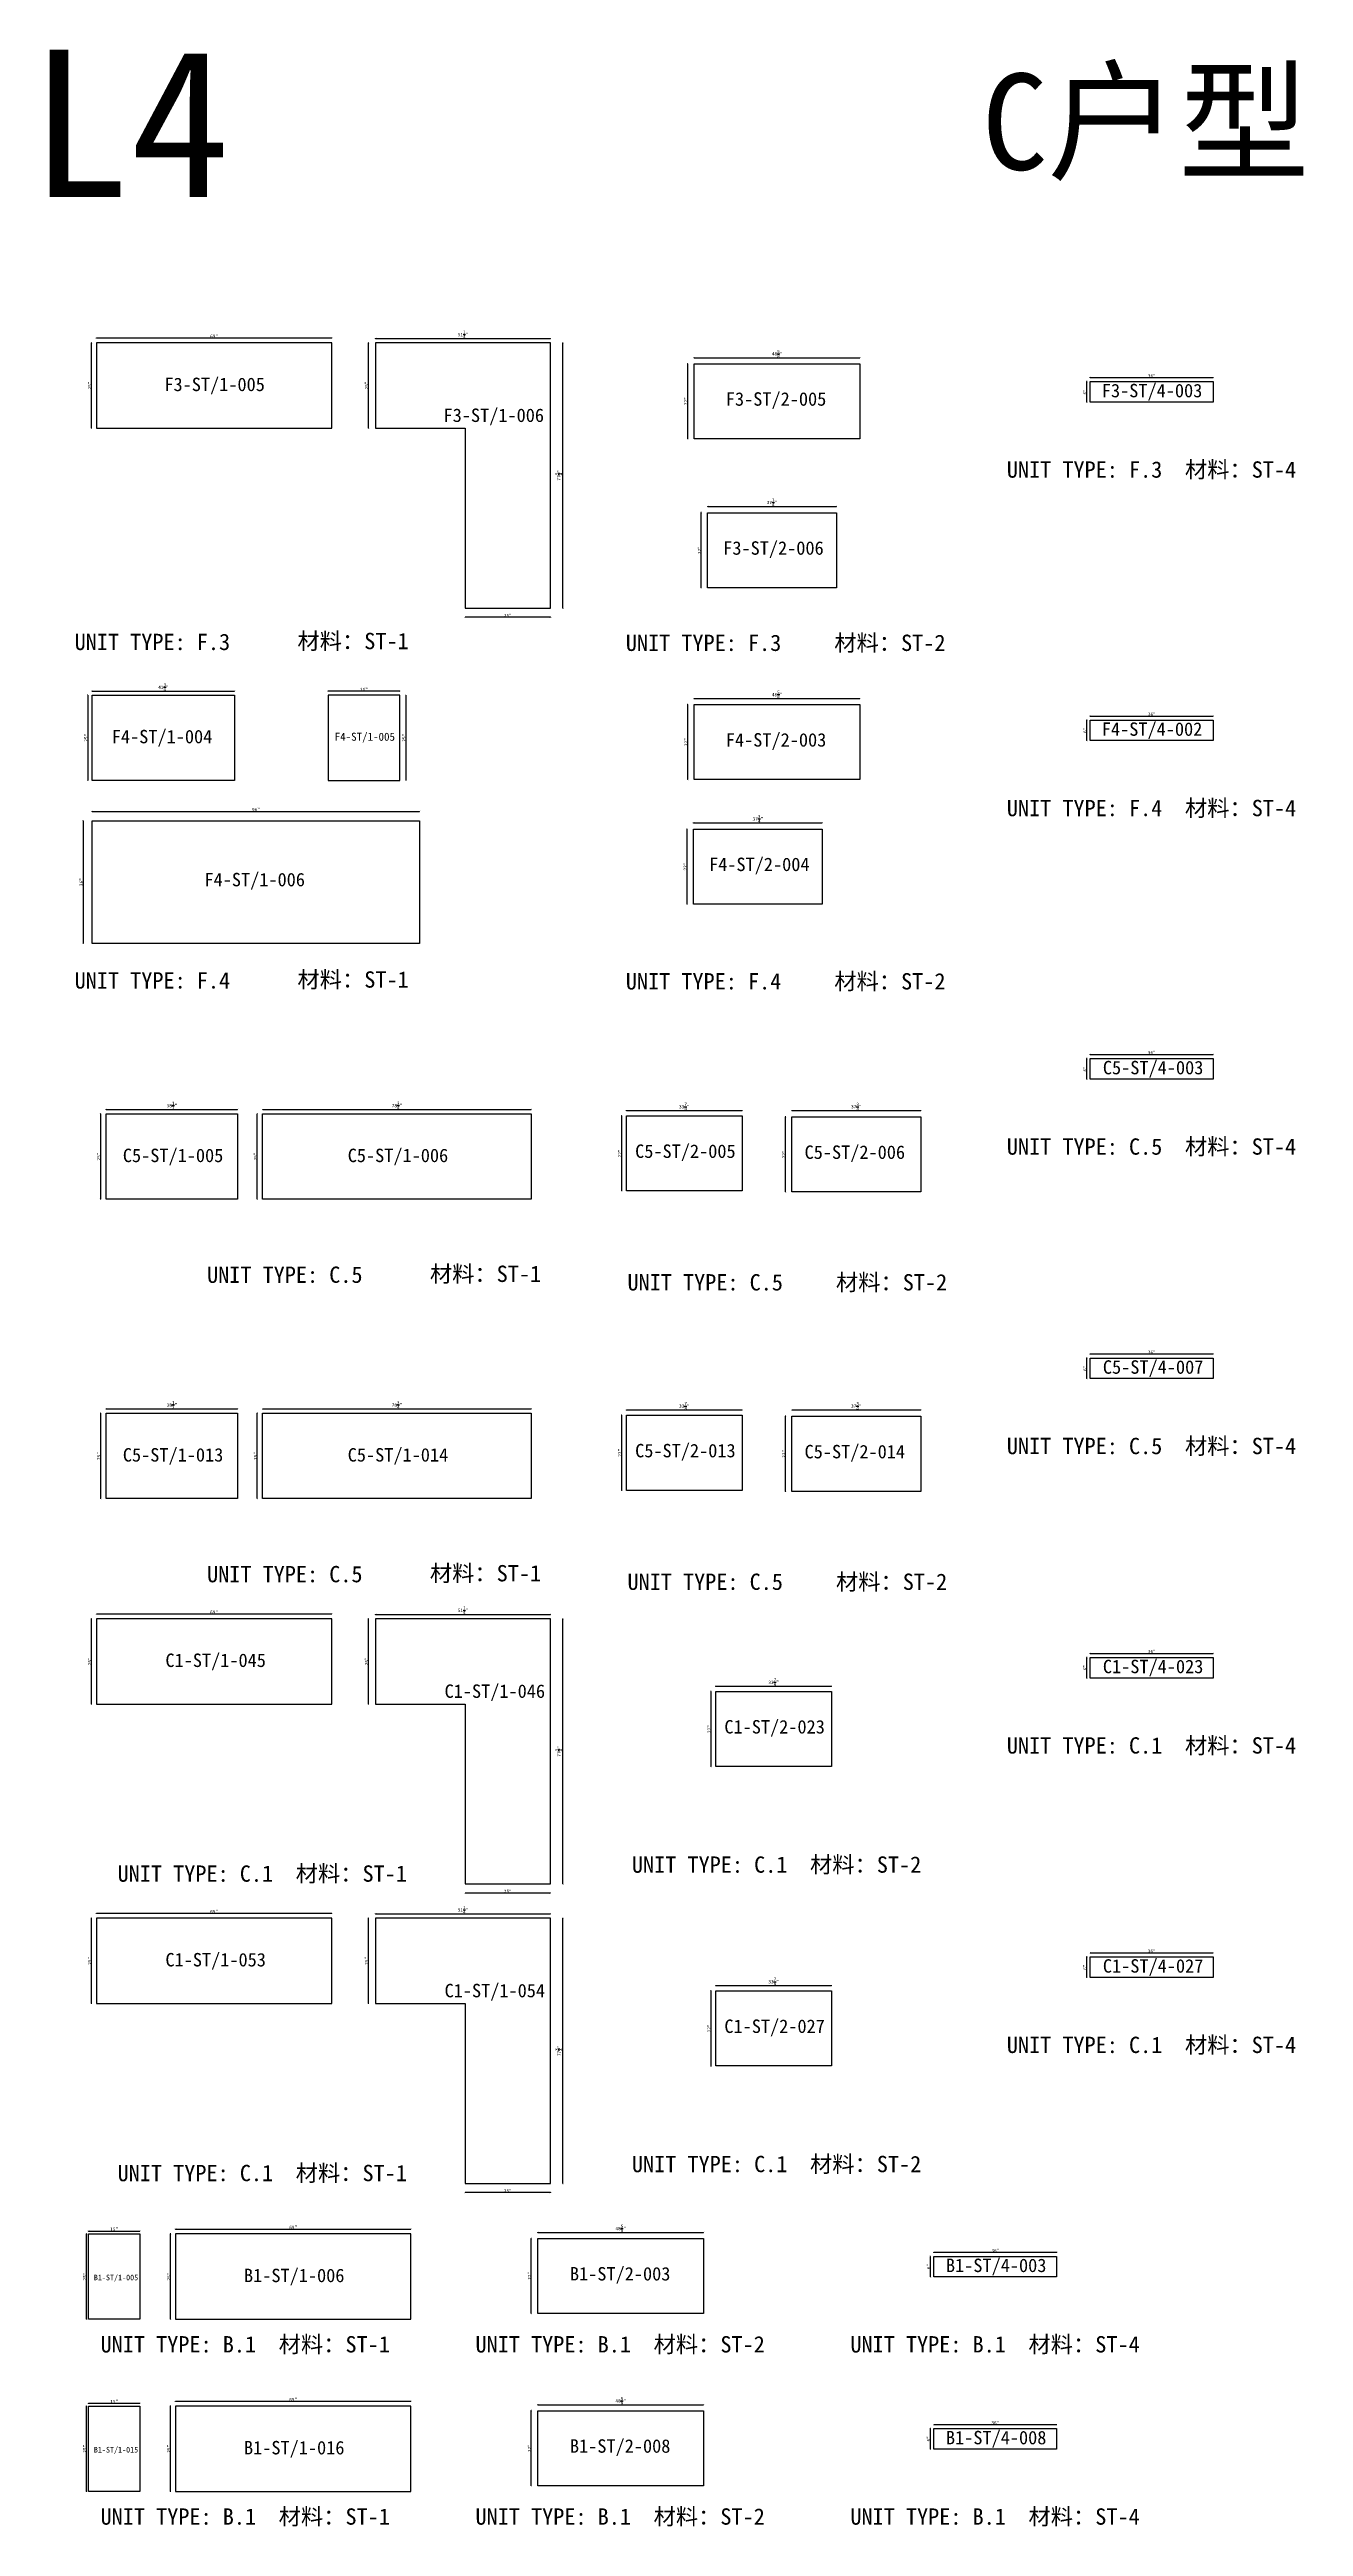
# Model space of a CAD drawing. Header units: millimetres. Extents: x -46962 to 137822, y -48342 to 2116.
# Drawn here: x 79015 to 88353, y -16326 to 2116 of the extents above; entities that cross this region are included whole.
import ezdxf
from ezdxf.enums import TextEntityAlignment as Align

# ---------------------------------------------------------------- set-up
doc = ezdxf.new("R2010")
doc.units = ezdxf.units.MM
doc.layers.add('COUNTERTOP_NUMBER', color=3, linetype='Continuous')
doc.layers.add('COUNTERTOPS', color=7, linetype='Continuous')
doc.styles.add('样式 1', font='')
doc.styles.get('样式 1').set_extended_font_data('NSimSun')
doc.dimstyles.new('副本 ISO-25', dxfattribs={"dimtxt": 25, "dimasz": 10, "dimexe": 1.5, "dimexo": 0.5, "dimtad": 1, "dimlfac": 0.03937, "dimlunit": 5, "dimtxsty": '样式 1', "dimblk": 'ARCHTICK', "dimcen": 2.5, "dimclrd": 256, "dimclrt": 1, "dimazin": 3, "dimtfac": 1, "dimtmove": 0, "dimatfit": 3, "dimfxlon": 1})

msp = doc.modelspace()

# ---------------------------------------------------------------- texts
at = {"style": '样式 1'}
for s, height, p in [('L4', 1098.6712, (78866.698, 1017.654)), ('C户型', 716.2262, (85958.724, 1221.173)), ('UNIT TYPE: F.3', 121.5865, (86143.707, -1071.636)), ('材料：ST-4', 121.5865, (87469.988, -1071.636)), ('材料：ST-1', 121.5865, (80861.068, -2348.371)), ('UNIT TYPE: F.3', 121.5865, (79201.781, -2355.026)), ('UNIT TYPE: F.3', 121.5865, (83306.192, -2361.804)), ('材料：ST-2', 121.5865, (84858.916, -2361.804)), ('UNIT TYPE: F.4', 121.5865, (86143.707, -3592.054)), ('材料：ST-4', 121.5865, (87469.988, -3592.054)), ('UNIT TYPE: F.4', 121.5865, (79201.781, -4875.445)), ('材料：ST-1', 121.5865, (80861.068, -4868.79)), ('UNIT TYPE: F.4', 121.5865, (83306.192, -4882.222)), ('材料：ST-2', 121.5865, (84858.916, -4882.222)), ('UNIT TYPE: C.5', 121.5865, (86143.707, -6112.473)), ('材料：ST-4', 121.5865, (87469.988, -6112.473)), ('UNIT TYPE: C.5', 121.5865, (80187.758, -7066.604)), ('材料：ST-1', 121.5865, (81847.044, -7059.949)), ('UNIT TYPE: C.5', 121.5865, (83318.532, -7123.278)), ('材料：ST-2', 121.5865, (84871.257, -7123.278)), ('UNIT TYPE: C.5', 121.5865, (86143.707, -8342.04)), ('材料：ST-4', 121.5865, (87469.988, -8342.04)), ('UNIT TYPE: C.5', 121.5865, (80187.758, -9296.171)), ('材料：ST-1', 121.5865, (81847.044, -9289.516)), ('材料：ST-2', 121.5865, (84871.257, -9352.845)), ('UNIT TYPE: C.5', 121.5865, (83318.532, -9352.845)), ('UNIT TYPE: C.1', 121.5865, (86143.707, -10571.607)), ('材料：ST-4', 121.5865, (87469.988, -10571.607)), ('UNIT TYPE: C.1', 121.5865, (79521.747, -11525.739)), ('材料：ST-1', 121.5865, (80848.028, -11525.739)), ('UNIT TYPE: C.1', 121.5865, (83351.833, -11458.785)), ('材料：ST-2', 121.5865, (84678.114, -11458.785)), ('UNIT TYPE: C.1', 121.5865, (86143.707, -12801.174)), ('材料：ST-4', 121.5865, (87469.988, -12801.174)), ('UNIT TYPE: C.1', 121.5865, (79521.747, -13755.306)), ('材料：ST-1', 121.5865, (80848.028, -13755.306)), ('UNIT TYPE: C.1', 121.5865, (83351.833, -13688.353)), ('材料：ST-2', 121.5865, (84678.114, -13688.353)), ('UNIT TYPE: B.1', 121.5865, (79394.951, -15030.741)), ('材料：ST-1', 121.5865, (80721.232, -15030.741)), ('UNIT TYPE: B.1', 121.5865, (82186.826, -15030.741)), ('材料：ST-2', 121.5865, (83513.107, -15030.741)), ('UNIT TYPE: B.1', 121.5865, (84978.7, -15030.741)), ('材料：ST-4', 121.5865, (86304.981, -15030.741)), ('UNIT TYPE: B.1', 121.5865, (79394.951, -16313.139)), ('材料：ST-1', 121.5865, (80721.232, -16313.139)), ('UNIT TYPE: B.1', 121.5865, (82186.826, -16313.139)), ('材料：ST-2', 121.5865, (83513.107, -16313.139)), ('UNIT TYPE: B.1', 121.5865, (84978.7, -16313.139)), ('材料：ST-4', 121.5865, (86304.981, -16313.139))]:
    msp.add_text(s, height=height, dxfattribs=at).set_placement(p)
at = {"layer": 'COUNTERTOP_NUMBER', "color": 3, "style": '样式 1'}
for s, height, p in [('F3-ST/1-005', 100, (80244.162, -376.838)), ('F3-ST/4-003', 100, (87225.486, -423.048)), ('F3-ST/1-006', 100, (82323.057, -606.688)), ('F3-ST/2-005', 100, (84425.332, -485.69)), ('F3-ST/2-006', 100, (84405.877, -1595.275)), ('F4-ST/1-004', 100, (79852.691, -2999.285)), ('F4-ST/4-002', 100, (87225.486, -2943.467)), ('F4-ST/1-005', 60, (81362.843, -3000.417)), ('F4-ST/2-003', 100, (84425.332, -3023.826)), ('F4-ST/1-006', 100, (80542.691, -4064.077)), ('F4-ST/2-004', 100, (84300.357, -3950.587)), ('C5-ST/4-003', 100, (87233.262, -5463.885)), ('C5-ST/1-005', 100, (79934.786, -6117.635)), ('C5-ST/1-006', 100, (81609.441, -6117.635)), ('C5-ST/2-005', 100, (83750.006, -6086.225)), ('C5-ST/2-006', 100, (85011.794, -6093.655)), ('C5-ST/4-007', 100, (87233.262, -7693.452)), ('C5-ST/1-013', 100, (79934.786, -8347.202)), ('C5-ST/1-014', 100, (81609.441, -8347.202)), ('C5-ST/2-013', 100, (83750.006, -8315.792)), ('C5-ST/2-014', 100, (85011.794, -8323.222)), ('C1-ST/1-045', 100, (80251.939, -9876.809)), ('C1-ST/4-023', 100, (87233.262, -9923.019)), ('C1-ST/1-046', 100, (82330.834, -10106.659)), ('C1-ST/2-023', 100, (84414.468, -10372.151)), ('C1-ST/1-053', 100, (80251.939, -12106.376)), ('C1-ST/4-027', 100, (87233.262, -12152.586)), ('C1-ST/1-054', 100, (82330.834, -12336.226)), ('C1-ST/2-027', 100, (84414.468, -12601.718)), ('B1-ST/4-003', 100, (86064.401, -14382.154)), ('B1-ST/1-005', 42, (79509.921, -14472.349)), ('B1-ST/1-006', 100, (80836.875, -14457.207)), ('B1-ST/2-003', 100, (83264.247, -14444.796)), ('B1-ST/2-008', 100, (83264.247, -15727.193)), ('B1-ST/4-008', 100, (86064.401, -15664.551)), ('B1-ST/1-015', 42, (79509.921, -15754.746)), ('B1-ST/1-016', 100, (80836.875, -15739.604))]:
    msp.add_text(s, height=height, dxfattribs=at).set_placement(p, align=Align.MIDDLE_CENTER)

# ---------------------------------------------------------------- blocks, each defined once
blk = doc.blocks.new('_ArchTick')
at = {"color": 0, "linetype": 'ByBlock', "const_width": 0.15}
blk.add_lwpolyline([(-0.5, -0.5), (0.5, 0.5)], dxfattribs=at)
blk = doc.blocks.new('*D1556')
at = {"color": 0, "lineweight": -2, "transparency": 16777216}
for p, q in [((79291, -15430), (79288, -15430)), ((79291, -16065), (79288, -16065))]:
    blk.add_line(p, q, dxfattribs=at)
at = {"lineweight": -2, "transparency": 16777216}
blk.add_line((79290, -16065), (79290, -15430), dxfattribs=at)
at = {"layer": 'Defpoints', "color": 0, "transparency": 16777216}
for p in [(79290, -15430), (79306, -15430), (79306, -16065)]:
    blk.add_point(p, dxfattribs=at)
at = {"lineweight": -2, "transparency": 16777216, "xscale": 10, "yscale": 10, "zscale": 10}
for p, rotation in [((79290, -15430), 90), ((79290, -16065), 270)]:
    blk.add_blockref('_ArchTick', p, dxfattribs=dict(at, rotation=rotation))
at = {"color": 1, "transparency": 16777216, "insert": (79277, -15748), "char_height": 25, "attachment_point": 5, "rotation": 90, "style": '样式 1'}
blk.add_mtext('\\A1;25"', dxfattribs=at)
blk = doc.blocks.new('*D1557')
at = {"color": 0, "lineweight": -2, "transparency": 16777216}
for p, q in [((79306, -15410), (79306, -15408)), ((79687, -15410), (79687, -15408))]:
    blk.add_line(p, q, dxfattribs=at)
at = {"lineweight": -2, "transparency": 16777216}
blk.add_line((79306, -15409), (79687, -15409), dxfattribs=at)
at = {"layer": 'Defpoints', "color": 0, "transparency": 16777216}
for p in [(79306, -15430), (79687, -15409), (79687, -15430)]:
    blk.add_point(p, dxfattribs=at)
at = {"lineweight": -2, "transparency": 16777216, "xscale": 10, "yscale": 10, "zscale": 10, "rotation": 180}
blk.add_blockref('_ArchTick', (79306, -15409), dxfattribs=at)
at = {"lineweight": -2, "transparency": 16777216, "xscale": 10, "yscale": 10, "zscale": 10}
blk.add_blockref('_ArchTick', (79687, -15409), dxfattribs=at)
at = {"color": 1, "transparency": 16777216, "insert": (79496, -15396), "char_height": 25, "attachment_point": 5, "style": '样式 1'}
blk.add_mtext('\\A1;15"', dxfattribs=at)
blk = doc.blocks.new('*D1558')
at = {"color": 0, "lineweight": -2, "transparency": 16777216}
for p, q in [((79917, -15430), (79914, -15430)), ((79917, -16065), (79914, -16065))]:
    blk.add_line(p, q, dxfattribs=at)
at = {"lineweight": -2, "transparency": 16777216}
blk.add_line((79916, -16065), (79916, -15430), dxfattribs=at)
at = {"layer": 'Defpoints', "color": 0, "transparency": 16777216}
for p in [(79916, -15430), (79953, -15430), (79953, -16065)]:
    blk.add_point(p, dxfattribs=at)
at = {"lineweight": -2, "transparency": 16777216, "xscale": 10, "yscale": 10, "zscale": 10}
for p, rotation in [((79916, -15430), 90), ((79916, -16065), 270)]:
    blk.add_blockref('_ArchTick', p, dxfattribs=dict(at, rotation=rotation))
at = {"color": 1, "transparency": 16777216, "insert": (79903, -15748), "char_height": 25, "attachment_point": 5, "rotation": 90, "style": '样式 1'}
blk.add_mtext('\\A1;25"', dxfattribs=at)
blk = doc.blocks.new('*D1559')
at = {"color": 0, "lineweight": -2, "transparency": 16777216}
for p, q in [((79953, -15395), (79953, -15393)), ((81705, -15395), (81705, -15393))]:
    blk.add_line(p, q, dxfattribs=at)
at = {"lineweight": -2, "transparency": 16777216}
blk.add_line((79953, -15394), (81705, -15394), dxfattribs=at)
at = {"layer": 'Defpoints', "color": 0, "transparency": 16777216}
for p in [(79953, -15430), (81705, -15394), (81705, -15430)]:
    blk.add_point(p, dxfattribs=at)
at = {"lineweight": -2, "transparency": 16777216, "xscale": 10, "yscale": 10, "zscale": 10, "rotation": 180}
blk.add_blockref('_ArchTick', (79953, -15394), dxfattribs=at)
at = {"lineweight": -2, "transparency": 16777216, "xscale": 10, "yscale": 10, "zscale": 10}
blk.add_blockref('_ArchTick', (81705, -15394), dxfattribs=at)
at = {"color": 1, "transparency": 16777216, "insert": (80829, -15381), "char_height": 25, "attachment_point": 5, "style": '样式 1'}
blk.add_mtext('\\A1;69"', dxfattribs=at)
blk = doc.blocks.new('*D1560')
at = {"color": 0, "lineweight": -2, "transparency": 16777216}
for p, q in [((82650, -15421), (82650, -15418)), ((83885, -15421), (83885, -15418))]:
    blk.add_line(p, q, dxfattribs=at)
at = {"lineweight": -2, "transparency": 16777216}
blk.add_line((82650, -15420), (83885, -15420), dxfattribs=at)
at = {"layer": 'Defpoints', "color": 0, "transparency": 16777216}
for p in [(82650, -15464), (83885, -15420), (83885, -15464)]:
    blk.add_point(p, dxfattribs=at)
at = {"lineweight": -2, "transparency": 16777216, "xscale": 10, "yscale": 10, "zscale": 10, "rotation": 180}
blk.add_blockref('_ArchTick', (82650, -15420), dxfattribs=at)
at = {"lineweight": -2, "transparency": 16777216, "xscale": 10, "yscale": 10, "zscale": 10}
blk.add_blockref('_ArchTick', (83885, -15420), dxfattribs=at)
at = {"color": 1, "transparency": 16777216, "insert": (83268, -15391), "char_height": 25, "attachment_point": 5, "style": '样式 1'}
blk.add_mtext('\\A1;48{\\H1x;\\S5/8;}"', dxfattribs=at)
blk = doc.blocks.new('*D1158')
at = {"color": 0, "lineweight": -2, "transparency": 16777216}
for p, q in [((82603, -15464), (82601, -15464)), ((82603, -16023), (82601, -16023))]:
    blk.add_line(p, q, dxfattribs=at)
at = {"lineweight": -2, "transparency": 16777216}
blk.add_line((82602, -16023), (82602, -15464), dxfattribs=at)
at = {"layer": 'Defpoints', "color": 0, "transparency": 16777216}
for p in [(82602, -15464), (82650, -15464), (82650, -16023)]:
    blk.add_point(p, dxfattribs=at)
at = {"lineweight": -2, "transparency": 16777216, "xscale": 10, "yscale": 10, "zscale": 10}
for p, rotation in [((82602, -15464), 90), ((82602, -16023), 270)]:
    blk.add_blockref('_ArchTick', p, dxfattribs=dict(at, rotation=rotation))
at = {"color": 1, "transparency": 16777216, "insert": (82589, -15744), "char_height": 25, "attachment_point": 5, "rotation": 90, "style": '样式 1'}
blk.add_mtext('\\A1;22"', dxfattribs=at)
blk = doc.blocks.new('*D1159')
at = {"color": 0, "lineweight": -2, "transparency": 16777216}
for p, q in [((85600, -15568), (85600, -15566)), ((86515, -15568), (86515, -15566))]:
    blk.add_line(p, q, dxfattribs=at)
at = {"lineweight": -2, "transparency": 16777216}
blk.add_line((85600, -15567), (86515, -15567), dxfattribs=at)
at = {"layer": 'Defpoints', "color": 0, "transparency": 16777216}
for p in [(85600, -15598), (86515, -15567), (86515, -15598)]:
    blk.add_point(p, dxfattribs=at)
at = {"lineweight": -2, "transparency": 16777216, "xscale": 10, "yscale": 10, "zscale": 10, "rotation": 180}
blk.add_blockref('_ArchTick', (85600, -15567), dxfattribs=at)
at = {"lineweight": -2, "transparency": 16777216, "xscale": 10, "yscale": 10, "zscale": 10}
blk.add_blockref('_ArchTick', (86515, -15567), dxfattribs=at)
at = {"color": 1, "transparency": 16777216, "insert": (86058, -15554), "char_height": 25, "attachment_point": 5, "style": '样式 1'}
blk.add_mtext('\\A1;36"', dxfattribs=at)
blk = doc.blocks.new('*D1160')
at = {"color": 0, "lineweight": -2, "transparency": 16777216}
for p, q in [((85576, -15598), (85573, -15598)), ((85576, -15750), (85573, -15750))]:
    blk.add_line(p, q, dxfattribs=at)
at = {"lineweight": -2, "transparency": 16777216}
blk.add_line((85575, -15750), (85575, -15598), dxfattribs=at)
at = {"layer": 'Defpoints', "color": 0, "transparency": 16777216}
for p in [(85575, -15598), (85600, -15598), (85600, -15750)]:
    blk.add_point(p, dxfattribs=at)
at = {"lineweight": -2, "transparency": 16777216, "xscale": 10, "yscale": 10, "zscale": 10}
for p, rotation in [((85575, -15598), 90), ((85575, -15750), 270)]:
    blk.add_blockref('_ArchTick', p, dxfattribs=dict(at, rotation=rotation))
at = {"color": 1, "transparency": 16777216, "insert": (85561, -15674), "char_height": 25, "attachment_point": 5, "rotation": 90, "style": '样式 1'}
blk.add_mtext('\\A1;6"', dxfattribs=at)
blk = doc.blocks.new('*D1572')
at = {"color": 0, "lineweight": -2, "transparency": 16777216}
for p, q in [((79328, -9568), (79326, -9568)), ((79328, -10203), (79326, -10203))]:
    blk.add_line(p, q, dxfattribs=at)
at = {"lineweight": -2, "transparency": 16777216}
blk.add_line((79327, -10203), (79327, -9568), dxfattribs=at)
at = {"layer": 'Defpoints', "color": 0, "transparency": 16777216}
for p in [(79327, -9568), (79364, -9568), (79364, -10203)]:
    blk.add_point(p, dxfattribs=at)
at = {"lineweight": -2, "transparency": 16777216, "xscale": 10, "yscale": 10, "zscale": 10}
for p, rotation in [((79327, -9568), 90), ((79327, -10203), 270)]:
    blk.add_blockref('_ArchTick', p, dxfattribs=dict(at, rotation=rotation))
at = {"color": 1, "transparency": 16777216, "insert": (79314, -9885), "char_height": 25, "attachment_point": 5, "rotation": 90, "style": '样式 1'}
blk.add_mtext('\\A1;25"', dxfattribs=at)
blk = doc.blocks.new('*D1573')
at = {"color": 0, "lineweight": -2, "transparency": 16777216}
for p, q in [((79364, -9532), (79364, -9530)), ((81117, -9532), (81117, -9530))]:
    blk.add_line(p, q, dxfattribs=at)
at = {"lineweight": -2, "transparency": 16777216}
blk.add_line((79364, -9531), (81117, -9531), dxfattribs=at)
at = {"layer": 'Defpoints', "color": 0, "transparency": 16777216}
for p in [(79364, -9568), (81117, -9531), (81117, -9568)]:
    blk.add_point(p, dxfattribs=at)
at = {"lineweight": -2, "transparency": 16777216, "xscale": 10, "yscale": 10, "zscale": 10, "rotation": 180}
blk.add_blockref('_ArchTick', (79364, -9531), dxfattribs=at)
at = {"lineweight": -2, "transparency": 16777216, "xscale": 10, "yscale": 10, "zscale": 10}
blk.add_blockref('_ArchTick', (81117, -9531), dxfattribs=at)
at = {"color": 1, "transparency": 16777216, "insert": (80240, -9518), "char_height": 25, "attachment_point": 5, "style": '样式 1'}
blk.add_mtext('\\A1;69"', dxfattribs=at)
blk = doc.blocks.new('*D1574')
at = {"color": 0, "lineweight": -2, "transparency": 16777216}
for p, q in [((81443, -9536), (81443, -9533)), ((82745, -9536), (82745, -9533))]:
    blk.add_line(p, q, dxfattribs=at)
at = {"lineweight": -2, "transparency": 16777216}
blk.add_line((81443, -9535), (82745, -9535), dxfattribs=at)
at = {"layer": 'Defpoints', "color": 0, "transparency": 16777216}
for p in [(81443, -9568), (82745, -9535), (82745, -9568)]:
    blk.add_point(p, dxfattribs=at)
at = {"lineweight": -2, "transparency": 16777216, "xscale": 10, "yscale": 10, "zscale": 10, "rotation": 180}
blk.add_blockref('_ArchTick', (81443, -9535), dxfattribs=at)
at = {"lineweight": -2, "transparency": 16777216, "xscale": 10, "yscale": 10, "zscale": 10}
blk.add_blockref('_ArchTick', (82745, -9535), dxfattribs=at)
at = {"color": 1, "transparency": 16777216, "insert": (82094, -9505), "char_height": 25, "attachment_point": 5, "style": '样式 1'}
blk.add_mtext('\\A1;51{\\H1x;\\S1/4;}"', dxfattribs=at)
blk = doc.blocks.new('*D1575')
at = {"color": 0, "lineweight": -2, "transparency": 16777216}
for p, q in [((81391, -9568), (81388, -9568)), ((81391, -10203), (81388, -10203))]:
    blk.add_line(p, q, dxfattribs=at)
at = {"lineweight": -2, "transparency": 16777216}
blk.add_line((81390, -10203), (81390, -9568), dxfattribs=at)
at = {"layer": 'Defpoints', "color": 0, "transparency": 16777216}
for p in [(81390, -9568), (81443, -9568), (81443, -10203)]:
    blk.add_point(p, dxfattribs=at)
at = {"lineweight": -2, "transparency": 16777216, "xscale": 10, "yscale": 10, "zscale": 10}
for p, rotation in [((81390, -9568), 90), ((81390, -10203), 270)]:
    blk.add_blockref('_ArchTick', p, dxfattribs=dict(at, rotation=rotation))
at = {"color": 1, "transparency": 16777216, "insert": (81376, -9885), "char_height": 25, "attachment_point": 5, "rotation": 90, "style": '样式 1'}
blk.add_mtext('\\A1;25"', dxfattribs=at)
blk = doc.blocks.new('*D1576')
at = {"color": 0, "lineweight": -2, "transparency": 16777216}
for p, q in [((82110, -11610), (82110, -11612)), ((82745, -11610), (82745, -11612))]:
    blk.add_line(p, q, dxfattribs=at)
at = {"lineweight": -2, "transparency": 16777216}
blk.add_line((82745, -11611), (82110, -11611), dxfattribs=at)
at = {"layer": 'Defpoints', "color": 0, "transparency": 16777216}
for p in [(82110, -11542), (82110, -11611), (82745, -11542)]:
    blk.add_point(p, dxfattribs=at)
at = {"lineweight": -2, "transparency": 16777216, "xscale": 10, "yscale": 10, "zscale": 10, "rotation": 180}
blk.add_blockref('_ArchTick', (82110, -11611), dxfattribs=at)
at = {"lineweight": -2, "transparency": 16777216, "xscale": 10, "yscale": 10, "zscale": 10}
blk.add_blockref('_ArchTick', (82745, -11611), dxfattribs=at)
at = {"color": 1, "transparency": 16777216, "insert": (82427, -11598), "char_height": 25, "attachment_point": 5, "style": '样式 1'}
blk.add_mtext('\\A1;25"', dxfattribs=at)
blk = doc.blocks.new('*D1577')
at = {"color": 0, "lineweight": -2, "transparency": 16777216}
for p, q in [((82837, -9568), (82839, -9568)), ((82837, -11542), (82839, -11542))]:
    blk.add_line(p, q, dxfattribs=at)
at = {"lineweight": -2, "transparency": 16777216}
blk.add_line((82838, -11542), (82838, -9568), dxfattribs=at)
at = {"layer": 'Defpoints', "color": 0, "transparency": 16777216}
for p in [(82745, -9568), (82838, -9568), (82745, -11542)]:
    blk.add_point(p, dxfattribs=at)
at = {"lineweight": -2, "transparency": 16777216, "xscale": 10, "yscale": 10, "zscale": 10}
for p, rotation in [((82838, -9568), 90), ((82838, -11542), 270)]:
    blk.add_blockref('_ArchTick', p, dxfattribs=dict(at, rotation=rotation))
at = {"color": 1, "transparency": 16777216, "insert": (82809, -10555), "char_height": 25, "attachment_point": 5, "rotation": 90, "style": '样式 1'}
blk.add_mtext('\\A1;77{\\H1x;\\S3/4;}"', dxfattribs=at)
blk = doc.blocks.new('*D1578')
at = {"color": 0, "lineweight": -2, "transparency": 16777216}
for p, q in [((83977, -10071), (83977, -10068)), ((84837, -10071), (84837, -10068))]:
    blk.add_line(p, q, dxfattribs=at)
at = {"lineweight": -2, "transparency": 16777216}
blk.add_line((83977, -10070), (84837, -10070), dxfattribs=at)
at = {"layer": 'Defpoints', "color": 0, "transparency": 16777216}
for p in [(83977, -10109), (84837, -10070), (84837, -10109)]:
    blk.add_point(p, dxfattribs=at)
at = {"lineweight": -2, "transparency": 16777216, "xscale": 10, "yscale": 10, "zscale": 10, "rotation": 180}
blk.add_blockref('_ArchTick', (83977, -10070), dxfattribs=at)
at = {"lineweight": -2, "transparency": 16777216, "xscale": 10, "yscale": 10, "zscale": 10}
blk.add_blockref('_ArchTick', (84837, -10070), dxfattribs=at)
at = {"color": 1, "transparency": 16777216, "insert": (84407, -10041), "char_height": 25, "attachment_point": 5, "style": '样式 1'}
blk.add_mtext('\\A1;33{\\H1x;\\S7/8;}"', dxfattribs=at)
blk = doc.blocks.new('*D1579')
at = {"color": 0, "lineweight": -2, "transparency": 16777216}
for p, q in [((83941, -10109), (83938, -10109)), ((83941, -10668), (83938, -10668))]:
    blk.add_line(p, q, dxfattribs=at)
at = {"lineweight": -2, "transparency": 16777216}
blk.add_line((83940, -10109), (83940, -10668), dxfattribs=at)
at = {"layer": 'Defpoints', "color": 0, "transparency": 16777216}
for p in [(83977, -10109), (83940, -10668), (83977, -10668)]:
    blk.add_point(p, dxfattribs=at)
at = {"lineweight": -2, "transparency": 16777216, "xscale": 10, "yscale": 10, "zscale": 10}
for p, rotation in [((83940, -10109), 90), ((83940, -10668), 270)]:
    blk.add_blockref('_ArchTick', p, dxfattribs=dict(at, rotation=rotation))
at = {"color": 1, "transparency": 16777216, "insert": (83927, -10389), "char_height": 25, "attachment_point": 5, "rotation": 90, "style": '样式 1'}
blk.add_mtext('\\A1;22"', dxfattribs=at)
blk = doc.blocks.new('*D1580')
at = {"color": 0, "lineweight": -2, "transparency": 16777216}
for p, q in [((86765, -9827), (86765, -9824)), ((87680, -9827), (87680, -9824))]:
    blk.add_line(p, q, dxfattribs=at)
at = {"lineweight": -2, "transparency": 16777216}
blk.add_line((86765, -9826), (87680, -9826), dxfattribs=at)
at = {"layer": 'Defpoints', "color": 0, "transparency": 16777216}
for p in [(86765, -9856), (87680, -9826), (87680, -9856)]:
    blk.add_point(p, dxfattribs=at)
at = {"lineweight": -2, "transparency": 16777216, "xscale": 10, "yscale": 10, "zscale": 10, "rotation": 180}
blk.add_blockref('_ArchTick', (86765, -9826), dxfattribs=at)
at = {"lineweight": -2, "transparency": 16777216, "xscale": 10, "yscale": 10, "zscale": 10}
blk.add_blockref('_ArchTick', (87680, -9826), dxfattribs=at)
at = {"color": 1, "transparency": 16777216, "insert": (87223, -9812), "char_height": 25, "attachment_point": 5, "style": '样式 1'}
blk.add_mtext('\\A1;36"', dxfattribs=at)
blk = doc.blocks.new('*D1581')
at = {"color": 0, "lineweight": -2, "transparency": 16777216}
for p, q in [((86741, -9856), (86738, -9856)), ((86741, -10009), (86738, -10009))]:
    blk.add_line(p, q, dxfattribs=at)
at = {"lineweight": -2, "transparency": 16777216}
blk.add_line((86740, -10009), (86740, -9856), dxfattribs=at)
at = {"layer": 'Defpoints', "color": 0, "transparency": 16777216}
for p in [(86740, -9856), (86765, -9856), (86765, -10009)]:
    blk.add_point(p, dxfattribs=at)
at = {"lineweight": -2, "transparency": 16777216, "xscale": 10, "yscale": 10, "zscale": 10}
for p, rotation in [((86740, -9856), 90), ((86740, -10009), 270)]:
    blk.add_blockref('_ArchTick', p, dxfattribs=dict(at, rotation=rotation))
at = {"color": 1, "transparency": 16777216, "insert": (86726, -9933), "char_height": 25, "attachment_point": 5, "rotation": 90, "style": '样式 1'}
blk.add_mtext('\\A1;6"', dxfattribs=at)
blk = doc.blocks.new('*D1582')
at = {"color": 0, "lineweight": -2, "transparency": 16777216}
for p, q in [((79328, -11797), (79326, -11797)), ((79328, -12432), (79326, -12432))]:
    blk.add_line(p, q, dxfattribs=at)
at = {"lineweight": -2, "transparency": 16777216}
blk.add_line((79327, -12432), (79327, -11797), dxfattribs=at)
at = {"layer": 'Defpoints', "color": 0, "transparency": 16777216}
for p in [(79327, -11797), (79364, -11797), (79364, -12432)]:
    blk.add_point(p, dxfattribs=at)
at = {"lineweight": -2, "transparency": 16777216, "xscale": 10, "yscale": 10, "zscale": 10}
for p, rotation in [((79327, -11797), 90), ((79327, -12432), 270)]:
    blk.add_blockref('_ArchTick', p, dxfattribs=dict(at, rotation=rotation))
at = {"color": 1, "transparency": 16777216, "insert": (79314, -12115), "char_height": 25, "attachment_point": 5, "rotation": 90, "style": '样式 1'}
blk.add_mtext('\\A1;25"', dxfattribs=at)
blk = doc.blocks.new('*D1583')
at = {"color": 0, "lineweight": -2, "transparency": 16777216}
for p, q in [((79364, -11762), (79364, -11759)), ((81117, -11762), (81117, -11759))]:
    blk.add_line(p, q, dxfattribs=at)
at = {"lineweight": -2, "transparency": 16777216}
blk.add_line((79364, -11761), (81117, -11761), dxfattribs=at)
at = {"layer": 'Defpoints', "color": 0, "transparency": 16777216}
for p in [(79364, -11797), (81117, -11761), (81117, -11797)]:
    blk.add_point(p, dxfattribs=at)
at = {"lineweight": -2, "transparency": 16777216, "xscale": 10, "yscale": 10, "zscale": 10, "rotation": 180}
blk.add_blockref('_ArchTick', (79364, -11761), dxfattribs=at)
at = {"lineweight": -2, "transparency": 16777216, "xscale": 10, "yscale": 10, "zscale": 10}
blk.add_blockref('_ArchTick', (81117, -11761), dxfattribs=at)
at = {"color": 1, "transparency": 16777216, "insert": (80240, -11748), "char_height": 25, "attachment_point": 5, "style": '样式 1'}
blk.add_mtext('\\A1;69"', dxfattribs=at)
blk = doc.blocks.new('*D1584')
at = {"color": 0, "lineweight": -2, "transparency": 16777216}
for p, q in [((81443, -11765), (81443, -11763)), ((82745, -11765), (82745, -11763))]:
    blk.add_line(p, q, dxfattribs=at)
at = {"lineweight": -2, "transparency": 16777216}
blk.add_line((81443, -11764), (82745, -11764), dxfattribs=at)
at = {"layer": 'Defpoints', "color": 0, "transparency": 16777216}
for p in [(81443, -11797), (82745, -11764), (82745, -11797)]:
    blk.add_point(p, dxfattribs=at)
at = {"lineweight": -2, "transparency": 16777216, "xscale": 10, "yscale": 10, "zscale": 10, "rotation": 180}
blk.add_blockref('_ArchTick', (81443, -11764), dxfattribs=at)
at = {"lineweight": -2, "transparency": 16777216, "xscale": 10, "yscale": 10, "zscale": 10}
blk.add_blockref('_ArchTick', (82745, -11764), dxfattribs=at)
at = {"color": 1, "transparency": 16777216, "insert": (82094, -11735), "char_height": 25, "attachment_point": 5, "style": '样式 1'}
blk.add_mtext('\\A1;51{\\H1x;\\S1/4;}"', dxfattribs=at)
blk = doc.blocks.new('*D1585')
at = {"color": 0, "lineweight": -2, "transparency": 16777216}
for p, q in [((81391, -11797), (81388, -11797)), ((81391, -12432), (81388, -12432))]:
    blk.add_line(p, q, dxfattribs=at)
at = {"lineweight": -2, "transparency": 16777216}
blk.add_line((81390, -12432), (81390, -11797), dxfattribs=at)
at = {"layer": 'Defpoints', "color": 0, "transparency": 16777216}
for p in [(81390, -11797), (81443, -11797), (81443, -12432)]:
    blk.add_point(p, dxfattribs=at)
at = {"lineweight": -2, "transparency": 16777216, "xscale": 10, "yscale": 10, "zscale": 10}
for p, rotation in [((81390, -11797), 90), ((81390, -12432), 270)]:
    blk.add_blockref('_ArchTick', p, dxfattribs=dict(at, rotation=rotation))
at = {"color": 1, "transparency": 16777216, "insert": (81376, -12115), "char_height": 25, "attachment_point": 5, "rotation": 90, "style": '样式 1'}
blk.add_mtext('\\A1;25"', dxfattribs=at)
blk = doc.blocks.new('*D1586')
at = {"color": 0, "lineweight": -2, "transparency": 16777216}
for p, q in [((82110, -13839), (82110, -13842)), ((82745, -13839), (82745, -13842))]:
    blk.add_line(p, q, dxfattribs=at)
at = {"lineweight": -2, "transparency": 16777216}
blk.add_line((82745, -13840), (82110, -13840), dxfattribs=at)
at = {"layer": 'Defpoints', "color": 0, "transparency": 16777216}
for p in [(82110, -13772), (82745, -13772), (82110, -13840)]:
    blk.add_point(p, dxfattribs=at)
at = {"lineweight": -2, "transparency": 16777216, "xscale": 10, "yscale": 10, "zscale": 10, "rotation": 180}
blk.add_blockref('_ArchTick', (82110, -13840), dxfattribs=at)
at = {"lineweight": -2, "transparency": 16777216, "xscale": 10, "yscale": 10, "zscale": 10}
blk.add_blockref('_ArchTick', (82745, -13840), dxfattribs=at)
at = {"color": 1, "transparency": 16777216, "insert": (82427, -13827), "char_height": 25, "attachment_point": 5, "style": '样式 1'}
blk.add_mtext('\\A1;25"', dxfattribs=at)
blk = doc.blocks.new('*D1587')
at = {"color": 0, "lineweight": -2, "transparency": 16777216}
for p, q in [((82837, -11797), (82839, -11797)), ((82837, -13772), (82839, -13772))]:
    blk.add_line(p, q, dxfattribs=at)
at = {"lineweight": -2, "transparency": 16777216}
blk.add_line((82838, -13772), (82838, -11797), dxfattribs=at)
at = {"layer": 'Defpoints', "color": 0, "transparency": 16777216}
for p in [(82745, -11797), (82838, -11797), (82745, -13772)]:
    blk.add_point(p, dxfattribs=at)
at = {"lineweight": -2, "transparency": 16777216, "xscale": 10, "yscale": 10, "zscale": 10}
for p, rotation in [((82838, -11797), 90), ((82838, -13772), 270)]:
    blk.add_blockref('_ArchTick', p, dxfattribs=dict(at, rotation=rotation))
at = {"color": 1, "transparency": 16777216, "insert": (82809, -12785), "char_height": 25, "attachment_point": 5, "rotation": 90, "style": '样式 1'}
blk.add_mtext('\\A1;77{\\H1x;\\S3/4;}"', dxfattribs=at)
blk = doc.blocks.new('*D1588')
at = {"color": 0, "lineweight": -2, "transparency": 16777216}
for p, q in [((83977, -12300), (83977, -12298)), ((84837, -12300), (84837, -12298))]:
    blk.add_line(p, q, dxfattribs=at)
at = {"lineweight": -2, "transparency": 16777216}
blk.add_line((83977, -12299), (84837, -12299), dxfattribs=at)
at = {"layer": 'Defpoints', "color": 0, "transparency": 16777216}
for p in [(83977, -12339), (84837, -12299), (84837, -12339)]:
    blk.add_point(p, dxfattribs=at)
at = {"lineweight": -2, "transparency": 16777216, "xscale": 10, "yscale": 10, "zscale": 10, "rotation": 180}
blk.add_blockref('_ArchTick', (83977, -12299), dxfattribs=at)
at = {"lineweight": -2, "transparency": 16777216, "xscale": 10, "yscale": 10, "zscale": 10}
blk.add_blockref('_ArchTick', (84837, -12299), dxfattribs=at)
at = {"color": 1, "transparency": 16777216, "insert": (84407, -12270), "char_height": 25, "attachment_point": 5, "style": '样式 1'}
blk.add_mtext('\\A1;33{\\H1x;\\S7/8;}"', dxfattribs=at)
blk = doc.blocks.new('*D1589')
at = {"color": 0, "lineweight": -2, "transparency": 16777216}
for p, q in [((83941, -12339), (83938, -12339)), ((83941, -12898), (83938, -12898))]:
    blk.add_line(p, q, dxfattribs=at)
at = {"lineweight": -2, "transparency": 16777216}
blk.add_line((83940, -12339), (83940, -12898), dxfattribs=at)
at = {"layer": 'Defpoints', "color": 0, "transparency": 16777216}
for p in [(83977, -12339), (83940, -12898), (83977, -12898)]:
    blk.add_point(p, dxfattribs=at)
at = {"lineweight": -2, "transparency": 16777216, "xscale": 10, "yscale": 10, "zscale": 10}
for p, rotation in [((83940, -12339), 90), ((83940, -12898), 270)]:
    blk.add_blockref('_ArchTick', p, dxfattribs=dict(at, rotation=rotation))
at = {"color": 1, "transparency": 16777216, "insert": (83927, -12618), "char_height": 25, "attachment_point": 5, "rotation": 90, "style": '样式 1'}
blk.add_mtext('\\A1;22"', dxfattribs=at)
blk = doc.blocks.new('*D1590')
at = {"color": 0, "lineweight": -2, "transparency": 16777216}
for p, q in [((86765, -12056), (86765, -12054)), ((87680, -12056), (87680, -12054))]:
    blk.add_line(p, q, dxfattribs=at)
at = {"lineweight": -2, "transparency": 16777216}
blk.add_line((86765, -12055), (87680, -12055), dxfattribs=at)
at = {"layer": 'Defpoints', "color": 0, "transparency": 16777216}
for p in [(86765, -12086), (87680, -12055), (87680, -12086)]:
    blk.add_point(p, dxfattribs=at)
at = {"lineweight": -2, "transparency": 16777216, "xscale": 10, "yscale": 10, "zscale": 10, "rotation": 180}
blk.add_blockref('_ArchTick', (86765, -12055), dxfattribs=at)
at = {"lineweight": -2, "transparency": 16777216, "xscale": 10, "yscale": 10, "zscale": 10}
blk.add_blockref('_ArchTick', (87680, -12055), dxfattribs=at)
at = {"color": 1, "transparency": 16777216, "insert": (87223, -12042), "char_height": 25, "attachment_point": 5, "style": '样式 1'}
blk.add_mtext('\\A1;36"', dxfattribs=at)
blk = doc.blocks.new('*D1591')
at = {"color": 0, "lineweight": -2, "transparency": 16777216}
for p, q in [((86741, -12086), (86738, -12086)), ((86741, -12238), (86738, -12238))]:
    blk.add_line(p, q, dxfattribs=at)
at = {"lineweight": -2, "transparency": 16777216}
blk.add_line((86740, -12238), (86740, -12086), dxfattribs=at)
at = {"layer": 'Defpoints', "color": 0, "transparency": 16777216}
for p in [(86740, -12086), (86765, -12086), (86765, -12238)]:
    blk.add_point(p, dxfattribs=at)
at = {"lineweight": -2, "transparency": 16777216, "xscale": 10, "yscale": 10, "zscale": 10}
for p, rotation in [((86740, -12086), 90), ((86740, -12238), 270)]:
    blk.add_blockref('_ArchTick', p, dxfattribs=dict(at, rotation=rotation))
at = {"color": 1, "transparency": 16777216, "insert": (86726, -12162), "char_height": 25, "attachment_point": 5, "rotation": 90, "style": '样式 1'}
blk.add_mtext('\\A1;6"', dxfattribs=at)
blk = doc.blocks.new('*D1408')
at = {"color": 0, "lineweight": -2, "transparency": 16777216}
for p, q in [((79291, -14148), (79288, -14148)), ((79291, -14783), (79288, -14783))]:
    blk.add_line(p, q, dxfattribs=at)
at = {"lineweight": -2, "transparency": 16777216}
blk.add_line((79290, -14783), (79290, -14148), dxfattribs=at)
at = {"layer": 'Defpoints', "color": 0, "transparency": 16777216}
for p in [(79290, -14148), (79306, -14148), (79306, -14783)]:
    blk.add_point(p, dxfattribs=at)
at = {"lineweight": -2, "transparency": 16777216, "xscale": 10, "yscale": 10, "zscale": 10}
for p, rotation in [((79290, -14148), 90), ((79290, -14783), 270)]:
    blk.add_blockref('_ArchTick', p, dxfattribs=dict(at, rotation=rotation))
at = {"color": 1, "transparency": 16777216, "insert": (79277, -14466), "char_height": 25, "attachment_point": 5, "rotation": 90, "style": '样式 1'}
blk.add_mtext('\\A1;25"', dxfattribs=at)
blk = doc.blocks.new('*D1409')
at = {"color": 0, "lineweight": -2, "transparency": 16777216}
for p, q in [((79306, -14128), (79306, -14125)), ((79687, -14128), (79687, -14125))]:
    blk.add_line(p, q, dxfattribs=at)
at = {"lineweight": -2, "transparency": 16777216}
blk.add_line((79306, -14127), (79687, -14127), dxfattribs=at)
at = {"layer": 'Defpoints', "color": 0, "transparency": 16777216}
for p in [(79306, -14148), (79687, -14127), (79687, -14148)]:
    blk.add_point(p, dxfattribs=at)
at = {"lineweight": -2, "transparency": 16777216, "xscale": 10, "yscale": 10, "zscale": 10, "rotation": 180}
blk.add_blockref('_ArchTick', (79306, -14127), dxfattribs=at)
at = {"lineweight": -2, "transparency": 16777216, "xscale": 10, "yscale": 10, "zscale": 10}
blk.add_blockref('_ArchTick', (79687, -14127), dxfattribs=at)
at = {"color": 1, "transparency": 16777216, "insert": (79496, -14113), "char_height": 25, "attachment_point": 5, "style": '样式 1'}
blk.add_mtext('\\A1;15"', dxfattribs=at)
blk = doc.blocks.new('*D1410')
at = {"color": 0, "lineweight": -2, "transparency": 16777216}
for p, q in [((79917, -14148), (79914, -14148)), ((79917, -14783), (79914, -14783))]:
    blk.add_line(p, q, dxfattribs=at)
at = {"lineweight": -2, "transparency": 16777216}
blk.add_line((79916, -14783), (79916, -14148), dxfattribs=at)
at = {"layer": 'Defpoints', "color": 0, "transparency": 16777216}
for p in [(79916, -14148), (79953, -14148), (79953, -14783)]:
    blk.add_point(p, dxfattribs=at)
at = {"lineweight": -2, "transparency": 16777216, "xscale": 10, "yscale": 10, "zscale": 10}
for p, rotation in [((79916, -14148), 90), ((79916, -14783), 270)]:
    blk.add_blockref('_ArchTick', p, dxfattribs=dict(at, rotation=rotation))
at = {"color": 1, "transparency": 16777216, "insert": (79903, -14466), "char_height": 25, "attachment_point": 5, "rotation": 90, "style": '样式 1'}
blk.add_mtext('\\A1;25"', dxfattribs=at)
blk = doc.blocks.new('*D1411')
at = {"color": 0, "lineweight": -2, "transparency": 16777216}
for p, q in [((79953, -14113), (79953, -14110)), ((81705, -14113), (81705, -14110))]:
    blk.add_line(p, q, dxfattribs=at)
at = {"lineweight": -2, "transparency": 16777216}
blk.add_line((79953, -14112), (81705, -14112), dxfattribs=at)
at = {"layer": 'Defpoints', "color": 0, "transparency": 16777216}
for p in [(79953, -14148), (81705, -14112), (81705, -14148)]:
    blk.add_point(p, dxfattribs=at)
at = {"lineweight": -2, "transparency": 16777216, "xscale": 10, "yscale": 10, "zscale": 10, "rotation": 180}
blk.add_blockref('_ArchTick', (79953, -14112), dxfattribs=at)
at = {"lineweight": -2, "transparency": 16777216, "xscale": 10, "yscale": 10, "zscale": 10}
blk.add_blockref('_ArchTick', (81705, -14112), dxfattribs=at)
at = {"color": 1, "transparency": 16777216, "insert": (80829, -14099), "char_height": 25, "attachment_point": 5, "style": '样式 1'}
blk.add_mtext('\\A1;69"', dxfattribs=at)
blk = doc.blocks.new('*D1412')
at = {"color": 0, "lineweight": -2, "transparency": 16777216}
for p, q in [((82650, -14138), (82650, -14136)), ((83885, -14138), (83885, -14136))]:
    blk.add_line(p, q, dxfattribs=at)
at = {"lineweight": -2, "transparency": 16777216}
blk.add_line((82650, -14137), (83885, -14137), dxfattribs=at)
at = {"layer": 'Defpoints', "color": 0, "transparency": 16777216}
for p in [(82650, -14182), (83885, -14137), (83885, -14182)]:
    blk.add_point(p, dxfattribs=at)
at = {"lineweight": -2, "transparency": 16777216, "xscale": 10, "yscale": 10, "zscale": 10, "rotation": 180}
blk.add_blockref('_ArchTick', (82650, -14137), dxfattribs=at)
at = {"lineweight": -2, "transparency": 16777216, "xscale": 10, "yscale": 10, "zscale": 10}
blk.add_blockref('_ArchTick', (83885, -14137), dxfattribs=at)
at = {"color": 1, "transparency": 16777216, "insert": (83268, -14108), "char_height": 25, "attachment_point": 5, "style": '样式 1'}
blk.add_mtext('\\A1;48{\\H1x;\\S5/8;}"', dxfattribs=at)
blk = doc.blocks.new('*D1413')
at = {"color": 0, "lineweight": -2, "transparency": 16777216}
for p, q in [((82603, -14182), (82601, -14182)), ((82603, -14741), (82601, -14741))]:
    blk.add_line(p, q, dxfattribs=at)
at = {"lineweight": -2, "transparency": 16777216}
blk.add_line((82602, -14741), (82602, -14182), dxfattribs=at)
at = {"layer": 'Defpoints', "color": 0, "transparency": 16777216}
for p in [(82602, -14182), (82650, -14182), (82650, -14741)]:
    blk.add_point(p, dxfattribs=at)
at = {"lineweight": -2, "transparency": 16777216, "xscale": 10, "yscale": 10, "zscale": 10}
for p, rotation in [((82602, -14182), 90), ((82602, -14741), 270)]:
    blk.add_blockref('_ArchTick', p, dxfattribs=dict(at, rotation=rotation))
at = {"color": 1, "transparency": 16777216, "insert": (82589, -14461), "char_height": 25, "attachment_point": 5, "rotation": 90, "style": '样式 1'}
blk.add_mtext('\\A1;22"', dxfattribs=at)
blk = doc.blocks.new('*D1414')
at = {"color": 0, "lineweight": -2, "transparency": 16777216}
for p, q in [((85600, -14286), (85600, -14283)), ((86515, -14286), (86515, -14283))]:
    blk.add_line(p, q, dxfattribs=at)
at = {"lineweight": -2, "transparency": 16777216}
blk.add_line((85600, -14285), (86515, -14285), dxfattribs=at)
at = {"layer": 'Defpoints', "color": 0, "transparency": 16777216}
for p in [(85600, -14316), (86515, -14285), (86515, -14316)]:
    blk.add_point(p, dxfattribs=at)
at = {"lineweight": -2, "transparency": 16777216, "xscale": 10, "yscale": 10, "zscale": 10, "rotation": 180}
blk.add_blockref('_ArchTick', (85600, -14285), dxfattribs=at)
at = {"lineweight": -2, "transparency": 16777216, "xscale": 10, "yscale": 10, "zscale": 10}
blk.add_blockref('_ArchTick', (86515, -14285), dxfattribs=at)
at = {"color": 1, "transparency": 16777216, "insert": (86058, -14272), "char_height": 25, "attachment_point": 5, "style": '样式 1'}
blk.add_mtext('\\A1;36"', dxfattribs=at)
blk = doc.blocks.new('*D1415')
at = {"color": 0, "lineweight": -2, "transparency": 16777216}
for p, q in [((85576, -14316), (85573, -14316)), ((85576, -14468), (85573, -14468))]:
    blk.add_line(p, q, dxfattribs=at)
at = {"lineweight": -2, "transparency": 16777216}
blk.add_line((85575, -14468), (85575, -14316), dxfattribs=at)
at = {"layer": 'Defpoints', "color": 0, "transparency": 16777216}
for p in [(85575, -14316), (85600, -14316), (85600, -14468)]:
    blk.add_point(p, dxfattribs=at)
at = {"lineweight": -2, "transparency": 16777216, "xscale": 10, "yscale": 10, "zscale": 10}
for p, rotation in [((85575, -14316), 90), ((85575, -14468), 270)]:
    blk.add_blockref('_ArchTick', p, dxfattribs=dict(at, rotation=rotation))
at = {"color": 1, "transparency": 16777216, "insert": (85561, -14392), "char_height": 25, "attachment_point": 5, "rotation": 90, "style": '样式 1'}
blk.add_mtext('\\A1;6"', dxfattribs=at)
blk = doc.blocks.new('*D1562')
at = {"color": 0, "lineweight": -2, "transparency": 16777216}
for p, q in [((79437, -8006), (79437, -8004)), ((80415, -8006), (80415, -8004))]:
    blk.add_line(p, q, dxfattribs=at)
at = {"lineweight": -2, "transparency": 16777216}
blk.add_line((79437, -8005), (80415, -8005), dxfattribs=at)
at = {"layer": 'Defpoints', "color": 0, "transparency": 16777216}
for p in [(79437, -8038), (80415, -8005), (80415, -8038)]:
    blk.add_point(p, dxfattribs=at)
at = {"lineweight": -2, "transparency": 16777216, "xscale": 10, "yscale": 10, "zscale": 10, "rotation": 180}
blk.add_blockref('_ArchTick', (79437, -8005), dxfattribs=at)
at = {"lineweight": -2, "transparency": 16777216, "xscale": 10, "yscale": 10, "zscale": 10}
blk.add_blockref('_ArchTick', (80415, -8005), dxfattribs=at)
at = {"color": 1, "transparency": 16777216, "insert": (79926, -7976), "char_height": 25, "attachment_point": 5, "style": '样式 1'}
blk.add_mtext('\\A1;38{\\H1x;\\S1/2;}"', dxfattribs=at)
blk = doc.blocks.new('*D1563')
at = {"color": 0, "lineweight": -2, "transparency": 16777216}
for p, q in [((79395, -8038), (79392, -8038)), ((79395, -8673), (79392, -8673))]:
    blk.add_line(p, q, dxfattribs=at)
at = {"lineweight": -2, "transparency": 16777216}
blk.add_line((79394, -8038), (79394, -8673), dxfattribs=at)
at = {"layer": 'Defpoints', "color": 0, "transparency": 16777216}
for p in [(79437, -8038), (79394, -8673), (79437, -8673)]:
    blk.add_point(p, dxfattribs=at)
at = {"lineweight": -2, "transparency": 16777216, "xscale": 10, "yscale": 10, "zscale": 10}
for p, rotation in [((79394, -8038), 90), ((79394, -8673), 270)]:
    blk.add_blockref('_ArchTick', p, dxfattribs=dict(at, rotation=rotation))
at = {"color": 1, "transparency": 16777216, "insert": (79381, -8356), "char_height": 25, "attachment_point": 5, "rotation": 90, "style": '样式 1'}
blk.add_mtext('\\A1;25"', dxfattribs=at)
blk = doc.blocks.new('*D1564')
at = {"color": 0, "lineweight": -2, "transparency": 16777216}
for p, q in [((80602, -8006), (80602, -8004)), ((82602, -8006), (82602, -8004))]:
    blk.add_line(p, q, dxfattribs=at)
at = {"lineweight": -2, "transparency": 16777216}
blk.add_line((80602, -8005), (82602, -8005), dxfattribs=at)
at = {"layer": 'Defpoints', "color": 0, "transparency": 16777216}
for p in [(80602, -8038), (82602, -8005), (82602, -8038)]:
    blk.add_point(p, dxfattribs=at)
at = {"lineweight": -2, "transparency": 16777216, "xscale": 10, "yscale": 10, "zscale": 10, "rotation": 180}
blk.add_blockref('_ArchTick', (80602, -8005), dxfattribs=at)
at = {"lineweight": -2, "transparency": 16777216, "xscale": 10, "yscale": 10, "zscale": 10}
blk.add_blockref('_ArchTick', (82602, -8005), dxfattribs=at)
at = {"color": 1, "transparency": 16777216, "insert": (81602, -7976), "char_height": 25, "attachment_point": 5, "style": '样式 1'}
blk.add_mtext('\\A1;78{\\H1x;\\S3/4;}"', dxfattribs=at)
blk = doc.blocks.new('*D1565')
at = {"color": 0, "lineweight": -2, "transparency": 16777216}
for p, q in [((80563, -8038), (80561, -8038)), ((80563, -8673), (80561, -8673))]:
    blk.add_line(p, q, dxfattribs=at)
at = {"lineweight": -2, "transparency": 16777216}
blk.add_line((80562, -8673), (80562, -8038), dxfattribs=at)
at = {"layer": 'Defpoints', "color": 0, "transparency": 16777216}
for p in [(80562, -8038), (80602, -8038), (80602, -8673)]:
    blk.add_point(p, dxfattribs=at)
at = {"lineweight": -2, "transparency": 16777216, "xscale": 10, "yscale": 10, "zscale": 10}
for p, rotation in [((80562, -8038), 90), ((80562, -8673), 270)]:
    blk.add_blockref('_ArchTick', p, dxfattribs=dict(at, rotation=rotation))
at = {"color": 1, "transparency": 16777216, "insert": (80549, -8356), "char_height": 25, "attachment_point": 5, "rotation": 90, "style": '样式 1'}
blk.add_mtext('\\A1;25"', dxfattribs=at)
blk = doc.blocks.new('*D1566')
at = {"color": 0, "lineweight": -2, "transparency": 16777216}
for p, q in [((83312, -8014), (83312, -8012)), ((84173, -8014), (84173, -8012))]:
    blk.add_line(p, q, dxfattribs=at)
at = {"lineweight": -2, "transparency": 16777216}
blk.add_line((83312, -8013), (84173, -8013), dxfattribs=at)
at = {"layer": 'Defpoints', "color": 0, "transparency": 16777216}
for p in [(83312, -8053), (84173, -8013), (84173, -8053)]:
    blk.add_point(p, dxfattribs=at)
at = {"lineweight": -2, "transparency": 16777216, "xscale": 10, "yscale": 10, "zscale": 10, "rotation": 180}
blk.add_blockref('_ArchTick', (83312, -8013), dxfattribs=at)
at = {"lineweight": -2, "transparency": 16777216, "xscale": 10, "yscale": 10, "zscale": 10}
blk.add_blockref('_ArchTick', (84173, -8013), dxfattribs=at)
at = {"color": 1, "transparency": 16777216, "insert": (83742, -7984), "char_height": 25, "attachment_point": 5, "style": '样式 1'}
blk.add_mtext('\\A1;33{\\H1x;\\S7/8;}"', dxfattribs=at)
blk = doc.blocks.new('*D1567')
at = {"color": 0, "lineweight": -2, "transparency": 16777216}
for p, q in [((83276, -8053), (83274, -8053)), ((83276, -8612), (83274, -8612))]:
    blk.add_line(p, q, dxfattribs=at)
at = {"lineweight": -2, "transparency": 16777216}
blk.add_line((83275, -8053), (83275, -8612), dxfattribs=at)
at = {"layer": 'Defpoints', "color": 0, "transparency": 16777216}
for p in [(83312, -8053), (83275, -8612), (83312, -8612)]:
    blk.add_point(p, dxfattribs=at)
at = {"lineweight": -2, "transparency": 16777216, "xscale": 10, "yscale": 10, "zscale": 10}
for p, rotation in [((83275, -8053), 90), ((83275, -8612), 270)]:
    blk.add_blockref('_ArchTick', p, dxfattribs=dict(at, rotation=rotation))
at = {"color": 1, "transparency": 16777216, "insert": (83262, -8332), "char_height": 25, "attachment_point": 5, "rotation": 90, "style": '样式 1'}
blk.add_mtext('\\A1;22"', dxfattribs=at)
blk = doc.blocks.new('*D1568')
at = {"color": 0, "lineweight": -2, "transparency": 16777216}
for p, q in [((84544, -8014), (84544, -8012)), ((85503, -8014), (85503, -8012))]:
    blk.add_line(p, q, dxfattribs=at)
at = {"lineweight": -2, "transparency": 16777216}
blk.add_line((84544, -8013), (85503, -8013), dxfattribs=at)
at = {"layer": 'Defpoints', "color": 0, "transparency": 16777216}
for p in [(84544, -8060), (85503, -8013), (85503, -8060)]:
    blk.add_point(p, dxfattribs=at)
at = {"lineweight": -2, "transparency": 16777216, "xscale": 10, "yscale": 10, "zscale": 10, "rotation": 180}
blk.add_blockref('_ArchTick', (84544, -8013), dxfattribs=at)
at = {"lineweight": -2, "transparency": 16777216, "xscale": 10, "yscale": 10, "zscale": 10}
blk.add_blockref('_ArchTick', (85503, -8013), dxfattribs=at)
at = {"color": 1, "transparency": 16777216, "insert": (85023, -7984), "char_height": 25, "attachment_point": 5, "style": '样式 1'}
blk.add_mtext('\\A1;37{\\H1x;\\S3/4;}"', dxfattribs=at)
blk = doc.blocks.new('*D1569')
at = {"color": 0, "lineweight": -2, "transparency": 16777216}
for p, q in [((84497, -8060), (84494, -8060)), ((84497, -8619), (84494, -8619))]:
    blk.add_line(p, q, dxfattribs=at)
at = {"lineweight": -2, "transparency": 16777216}
blk.add_line((84496, -8619), (84496, -8060), dxfattribs=at)
at = {"layer": 'Defpoints', "color": 0, "transparency": 16777216}
for p in [(84496, -8060), (84544, -8060), (84544, -8619)]:
    blk.add_point(p, dxfattribs=at)
at = {"lineweight": -2, "transparency": 16777216, "xscale": 10, "yscale": 10, "zscale": 10}
for p, rotation in [((84496, -8060), 90), ((84496, -8619), 270)]:
    blk.add_blockref('_ArchTick', p, dxfattribs=dict(at, rotation=rotation))
at = {"color": 1, "transparency": 16777216, "insert": (84483, -8340), "char_height": 25, "attachment_point": 5, "rotation": 90, "style": '样式 1'}
blk.add_mtext('\\A1;22"', dxfattribs=at)
blk = doc.blocks.new('*D1570')
at = {"color": 0, "lineweight": -2, "transparency": 16777216}
for p, q in [((86765, -7597), (86765, -7595)), ((87680, -7597), (87680, -7595))]:
    blk.add_line(p, q, dxfattribs=at)
at = {"lineweight": -2, "transparency": 16777216}
blk.add_line((86765, -7596), (87680, -7596), dxfattribs=at)
at = {"layer": 'Defpoints', "color": 0, "transparency": 16777216}
for p in [(86765, -7627), (87680, -7596), (87680, -7627)]:
    blk.add_point(p, dxfattribs=at)
at = {"lineweight": -2, "transparency": 16777216, "xscale": 10, "yscale": 10, "zscale": 10, "rotation": 180}
blk.add_blockref('_ArchTick', (86765, -7596), dxfattribs=at)
at = {"lineweight": -2, "transparency": 16777216, "xscale": 10, "yscale": 10, "zscale": 10}
blk.add_blockref('_ArchTick', (87680, -7596), dxfattribs=at)
at = {"color": 1, "transparency": 16777216, "insert": (87223, -7583), "char_height": 25, "attachment_point": 5, "style": '样式 1'}
blk.add_mtext('\\A1;36"', dxfattribs=at)
blk = doc.blocks.new('*D1571')
at = {"color": 0, "lineweight": -2, "transparency": 16777216}
for p, q in [((86741, -7627), (86738, -7627)), ((86741, -7779), (86738, -7779))]:
    blk.add_line(p, q, dxfattribs=at)
at = {"lineweight": -2, "transparency": 16777216}
blk.add_line((86740, -7779), (86740, -7627), dxfattribs=at)
at = {"layer": 'Defpoints', "color": 0, "transparency": 16777216}
for p in [(86740, -7627), (86765, -7627), (86765, -7779)]:
    blk.add_point(p, dxfattribs=at)
at = {"lineweight": -2, "transparency": 16777216, "xscale": 10, "yscale": 10, "zscale": 10}
for p, rotation in [((86740, -7627), 90), ((86740, -7779), 270)]:
    blk.add_blockref('_ArchTick', p, dxfattribs=dict(at, rotation=rotation))
at = {"color": 1, "transparency": 16777216, "insert": (86726, -7703), "char_height": 25, "attachment_point": 5, "rotation": 90, "style": '样式 1'}
blk.add_mtext('\\A1;6"', dxfattribs=at)
blk = doc.blocks.new('*D1129')
at = {"color": 0, "lineweight": -2, "transparency": 16777216}
for p, q in [((79437, -5777), (79437, -5774)), ((80415, -5777), (80415, -5774))]:
    blk.add_line(p, q, dxfattribs=at)
at = {"lineweight": -2, "transparency": 16777216}
blk.add_line((79437, -5776), (80415, -5776), dxfattribs=at)
at = {"layer": 'Defpoints', "color": 0, "transparency": 16777216}
for p in [(79437, -5808), (80415, -5776), (80415, -5808)]:
    blk.add_point(p, dxfattribs=at)
at = {"lineweight": -2, "transparency": 16777216, "xscale": 10, "yscale": 10, "zscale": 10, "rotation": 180}
blk.add_blockref('_ArchTick', (79437, -5776), dxfattribs=at)
at = {"lineweight": -2, "transparency": 16777216, "xscale": 10, "yscale": 10, "zscale": 10}
blk.add_blockref('_ArchTick', (80415, -5776), dxfattribs=at)
at = {"color": 1, "transparency": 16777216, "insert": (79926, -5747), "char_height": 25, "attachment_point": 5, "style": '样式 1'}
blk.add_mtext('\\A1;38{\\H1x;\\S1/2;}"', dxfattribs=at)
blk = doc.blocks.new('*D1130')
at = {"color": 0, "lineweight": -2, "transparency": 16777216}
for p, q in [((79395, -5808), (79392, -5808)), ((79395, -6443), (79392, -6443))]:
    blk.add_line(p, q, dxfattribs=at)
at = {"lineweight": -2, "transparency": 16777216}
blk.add_line((79394, -5808), (79394, -6443), dxfattribs=at)
at = {"layer": 'Defpoints', "color": 0, "transparency": 16777216}
for p in [(79437, -5808), (79394, -6443), (79437, -6443)]:
    blk.add_point(p, dxfattribs=at)
at = {"lineweight": -2, "transparency": 16777216, "xscale": 10, "yscale": 10, "zscale": 10}
for p, rotation in [((79394, -5808), 90), ((79394, -6443), 270)]:
    blk.add_blockref('_ArchTick', p, dxfattribs=dict(at, rotation=rotation))
at = {"color": 1, "transparency": 16777216, "insert": (79381, -6126), "char_height": 25, "attachment_point": 5, "rotation": 90, "style": '样式 1'}
blk.add_mtext('\\A1;25"', dxfattribs=at)
blk = doc.blocks.new('*D1131')
at = {"color": 0, "lineweight": -2, "transparency": 16777216}
for p, q in [((80602, -5777), (80602, -5774)), ((82602, -5777), (82602, -5774))]:
    blk.add_line(p, q, dxfattribs=at)
at = {"lineweight": -2, "transparency": 16777216}
blk.add_line((80602, -5776), (82602, -5776), dxfattribs=at)
at = {"layer": 'Defpoints', "color": 0, "transparency": 16777216}
for p in [(80602, -5808), (82602, -5776), (82602, -5808)]:
    blk.add_point(p, dxfattribs=at)
at = {"lineweight": -2, "transparency": 16777216, "xscale": 10, "yscale": 10, "zscale": 10, "rotation": 180}
blk.add_blockref('_ArchTick', (80602, -5776), dxfattribs=at)
at = {"lineweight": -2, "transparency": 16777216, "xscale": 10, "yscale": 10, "zscale": 10}
blk.add_blockref('_ArchTick', (82602, -5776), dxfattribs=at)
at = {"color": 1, "transparency": 16777216, "insert": (81602, -5747), "char_height": 25, "attachment_point": 5, "style": '样式 1'}
blk.add_mtext('\\A1;78{\\H1x;\\S3/4;}"', dxfattribs=at)
blk = doc.blocks.new('*D1132')
at = {"color": 0, "lineweight": -2, "transparency": 16777216}
for p, q in [((80563, -5808), (80561, -5808)), ((80563, -6443), (80561, -6443))]:
    blk.add_line(p, q, dxfattribs=at)
at = {"lineweight": -2, "transparency": 16777216}
blk.add_line((80562, -6443), (80562, -5808), dxfattribs=at)
at = {"layer": 'Defpoints', "color": 0, "transparency": 16777216}
for p in [(80562, -5808), (80602, -5808), (80602, -6443)]:
    blk.add_point(p, dxfattribs=at)
at = {"lineweight": -2, "transparency": 16777216, "xscale": 10, "yscale": 10, "zscale": 10}
for p, rotation in [((80562, -5808), 90), ((80562, -6443), 270)]:
    blk.add_blockref('_ArchTick', p, dxfattribs=dict(at, rotation=rotation))
at = {"color": 1, "transparency": 16777216, "insert": (80549, -6126), "char_height": 25, "attachment_point": 5, "rotation": 90, "style": '样式 1'}
blk.add_mtext('\\A1;25"', dxfattribs=at)
blk = doc.blocks.new('*D1133')
at = {"color": 0, "lineweight": -2, "transparency": 16777216}
for p, q in [((83312, -5785), (83312, -5782)), ((84173, -5785), (84173, -5782))]:
    blk.add_line(p, q, dxfattribs=at)
at = {"lineweight": -2, "transparency": 16777216}
blk.add_line((83312, -5784), (84173, -5784), dxfattribs=at)
at = {"layer": 'Defpoints', "color": 0, "transparency": 16777216}
for p in [(83312, -5823), (84173, -5784), (84173, -5823)]:
    blk.add_point(p, dxfattribs=at)
at = {"lineweight": -2, "transparency": 16777216, "xscale": 10, "yscale": 10, "zscale": 10, "rotation": 180}
blk.add_blockref('_ArchTick', (83312, -5784), dxfattribs=at)
at = {"lineweight": -2, "transparency": 16777216, "xscale": 10, "yscale": 10, "zscale": 10}
blk.add_blockref('_ArchTick', (84173, -5784), dxfattribs=at)
at = {"color": 1, "transparency": 16777216, "insert": (83742, -5755), "char_height": 25, "attachment_point": 5, "style": '样式 1'}
blk.add_mtext('\\A1;33{\\H1x;\\S7/8;}"', dxfattribs=at)
blk = doc.blocks.new('*D1134')
at = {"color": 0, "lineweight": -2, "transparency": 16777216}
for p, q in [((83276, -5823), (83274, -5823)), ((83276, -6382), (83274, -6382))]:
    blk.add_line(p, q, dxfattribs=at)
at = {"lineweight": -2, "transparency": 16777216}
blk.add_line((83275, -5823), (83275, -6382), dxfattribs=at)
at = {"layer": 'Defpoints', "color": 0, "transparency": 16777216}
for p in [(83312, -5823), (83275, -6382), (83312, -6382)]:
    blk.add_point(p, dxfattribs=at)
at = {"lineweight": -2, "transparency": 16777216, "xscale": 10, "yscale": 10, "zscale": 10}
for p, rotation in [((83275, -5823), 90), ((83275, -6382), 270)]:
    blk.add_blockref('_ArchTick', p, dxfattribs=dict(at, rotation=rotation))
at = {"color": 1, "transparency": 16777216, "insert": (83262, -6103), "char_height": 25, "attachment_point": 5, "rotation": 90, "style": '样式 1'}
blk.add_mtext('\\A1;22"', dxfattribs=at)
blk = doc.blocks.new('*D1135')
at = {"color": 0, "lineweight": -2, "transparency": 16777216}
for p, q in [((84544, -5785), (84544, -5782)), ((85503, -5785), (85503, -5782))]:
    blk.add_line(p, q, dxfattribs=at)
at = {"lineweight": -2, "transparency": 16777216}
blk.add_line((84544, -5784), (85503, -5784), dxfattribs=at)
at = {"layer": 'Defpoints', "color": 0, "transparency": 16777216}
for p in [(84544, -5831), (85503, -5784), (85503, -5831)]:
    blk.add_point(p, dxfattribs=at)
at = {"lineweight": -2, "transparency": 16777216, "xscale": 10, "yscale": 10, "zscale": 10, "rotation": 180}
blk.add_blockref('_ArchTick', (84544, -5784), dxfattribs=at)
at = {"lineweight": -2, "transparency": 16777216, "xscale": 10, "yscale": 10, "zscale": 10}
blk.add_blockref('_ArchTick', (85503, -5784), dxfattribs=at)
at = {"color": 1, "transparency": 16777216, "insert": (85023, -5755), "char_height": 25, "attachment_point": 5, "style": '样式 1'}
blk.add_mtext('\\A1;37{\\H1x;\\S3/4;}"', dxfattribs=at)
blk = doc.blocks.new('*D1136')
at = {"color": 0, "lineweight": -2, "transparency": 16777216}
for p, q in [((84497, -5831), (84494, -5831)), ((84497, -6389), (84494, -6389))]:
    blk.add_line(p, q, dxfattribs=at)
at = {"lineweight": -2, "transparency": 16777216}
blk.add_line((84496, -6389), (84496, -5831), dxfattribs=at)
at = {"layer": 'Defpoints', "color": 0, "transparency": 16777216}
for p in [(84496, -5831), (84544, -5831), (84544, -6389)]:
    blk.add_point(p, dxfattribs=at)
at = {"lineweight": -2, "transparency": 16777216, "xscale": 10, "yscale": 10, "zscale": 10}
for p, rotation in [((84496, -5831), 90), ((84496, -6389), 270)]:
    blk.add_blockref('_ArchTick', p, dxfattribs=dict(at, rotation=rotation))
at = {"color": 1, "transparency": 16777216, "insert": (84483, -6110), "char_height": 25, "attachment_point": 5, "rotation": 90, "style": '样式 1'}
blk.add_mtext('\\A1;22"', dxfattribs=at)
blk = doc.blocks.new('*D1137')
at = {"color": 0, "lineweight": -2, "transparency": 16777216}
for p, q in [((86765, -5367), (86765, -5365)), ((87680, -5367), (87680, -5365))]:
    blk.add_line(p, q, dxfattribs=at)
at = {"lineweight": -2, "transparency": 16777216}
blk.add_line((86765, -5366), (87680, -5366), dxfattribs=at)
at = {"layer": 'Defpoints', "color": 0, "transparency": 16777216}
for p in [(86765, -5397), (87680, -5366), (87680, -5397)]:
    blk.add_point(p, dxfattribs=at)
at = {"lineweight": -2, "transparency": 16777216, "xscale": 10, "yscale": 10, "zscale": 10, "rotation": 180}
blk.add_blockref('_ArchTick', (86765, -5366), dxfattribs=at)
at = {"lineweight": -2, "transparency": 16777216, "xscale": 10, "yscale": 10, "zscale": 10}
blk.add_blockref('_ArchTick', (87680, -5366), dxfattribs=at)
at = {"color": 1, "transparency": 16777216, "insert": (87223, -5353), "char_height": 25, "attachment_point": 5, "style": '样式 1'}
blk.add_mtext('\\A1;36"', dxfattribs=at)
blk = doc.blocks.new('*D1561')
at = {"color": 0, "lineweight": -2, "transparency": 16777216}
for p, q in [((86741, -5397), (86738, -5397)), ((86741, -5550), (86738, -5550))]:
    blk.add_line(p, q, dxfattribs=at)
at = {"lineweight": -2, "transparency": 16777216}
blk.add_line((86740, -5550), (86740, -5397), dxfattribs=at)
at = {"layer": 'Defpoints', "color": 0, "transparency": 16777216}
for p in [(86740, -5397), (86765, -5397), (86765, -5550)]:
    blk.add_point(p, dxfattribs=at)
at = {"lineweight": -2, "transparency": 16777216, "xscale": 10, "yscale": 10, "zscale": 10}
for p, rotation in [((86740, -5397), 90), ((86740, -5550), 270)]:
    blk.add_blockref('_ArchTick', p, dxfattribs=dict(at, rotation=rotation))
at = {"color": 1, "transparency": 16777216, "insert": (86726, -5474), "char_height": 25, "attachment_point": 5, "rotation": 90, "style": '样式 1'}
blk.add_mtext('\\A1;6"', dxfattribs=at)
blk = doc.blocks.new('*D1465')
at = {"color": 0, "lineweight": -2, "transparency": 16777216}
for p, q in [((79328, -68), (79326, -68)), ((79328, -703), (79326, -703))]:
    blk.add_line(p, q, dxfattribs=at)
at = {"lineweight": -2, "transparency": 16777216}
blk.add_line((79327, -703), (79327, -68), dxfattribs=at)
at = {"layer": 'Defpoints', "color": 0, "transparency": 16777216}
for p in [(79327, -68), (79364, -68), (79364, -703)]:
    blk.add_point(p, dxfattribs=at)
at = {"lineweight": -2, "transparency": 16777216, "xscale": 10, "yscale": 10, "zscale": 10}
for p, rotation in [((79327, -68), 90), ((79327, -703), 270)]:
    blk.add_blockref('_ArchTick', p, dxfattribs=dict(at, rotation=rotation))
at = {"color": 1, "transparency": 16777216, "insert": (79314, -385), "char_height": 25, "attachment_point": 5, "rotation": 90, "style": '样式 1'}
blk.add_mtext('\\A1;25"', dxfattribs=at)
blk = doc.blocks.new('*D1466')
at = {"color": 0, "lineweight": -2, "transparency": 16777216}
for p, q in [((79364, -32), (79364, -30)), ((81117, -32), (81117, -30))]:
    blk.add_line(p, q, dxfattribs=at)
at = {"lineweight": -2, "transparency": 16777216}
blk.add_line((79364, -31), (81117, -31), dxfattribs=at)
at = {"layer": 'Defpoints', "color": 0, "transparency": 16777216}
for p in [(79364, -68), (81117, -31), (81117, -68)]:
    blk.add_point(p, dxfattribs=at)
at = {"lineweight": -2, "transparency": 16777216, "xscale": 10, "yscale": 10, "zscale": 10, "rotation": 180}
blk.add_blockref('_ArchTick', (79364, -31), dxfattribs=at)
at = {"lineweight": -2, "transparency": 16777216, "xscale": 10, "yscale": 10, "zscale": 10}
blk.add_blockref('_ArchTick', (81117, -31), dxfattribs=at)
at = {"color": 1, "transparency": 16777216, "insert": (80240, -18), "char_height": 25, "attachment_point": 5, "style": '样式 1'}
blk.add_mtext('\\A1;69"', dxfattribs=at)
blk = doc.blocks.new('*D1467')
at = {"color": 0, "lineweight": -2, "transparency": 16777216}
for p, q in [((81443, -36), (81443, -33)), ((82745, -36), (82745, -33))]:
    blk.add_line(p, q, dxfattribs=at)
at = {"lineweight": -2, "transparency": 16777216}
blk.add_line((81443, -35), (82745, -35), dxfattribs=at)
at = {"layer": 'Defpoints', "color": 0, "transparency": 16777216}
for p in [(81443, -68), (82745, -35), (82745, -68)]:
    blk.add_point(p, dxfattribs=at)
at = {"lineweight": -2, "transparency": 16777216, "xscale": 10, "yscale": 10, "zscale": 10, "rotation": 180}
blk.add_blockref('_ArchTick', (81443, -35), dxfattribs=at)
at = {"lineweight": -2, "transparency": 16777216, "xscale": 10, "yscale": 10, "zscale": 10}
blk.add_blockref('_ArchTick', (82745, -35), dxfattribs=at)
at = {"color": 1, "transparency": 16777216, "insert": (82094, -6), "char_height": 25, "attachment_point": 5, "style": '样式 1'}
blk.add_mtext('\\A1;51{\\H1x;\\S1/4;}"', dxfattribs=at)
blk = doc.blocks.new('*D1468')
at = {"color": 0, "lineweight": -2, "transparency": 16777216}
for p, q in [((81391, -68), (81388, -68)), ((81391, -703), (81388, -703))]:
    blk.add_line(p, q, dxfattribs=at)
at = {"lineweight": -2, "transparency": 16777216}
blk.add_line((81390, -703), (81390, -68), dxfattribs=at)
at = {"layer": 'Defpoints', "color": 0, "transparency": 16777216}
for p in [(81390, -68), (81443, -68), (81443, -703)]:
    blk.add_point(p, dxfattribs=at)
at = {"lineweight": -2, "transparency": 16777216, "xscale": 10, "yscale": 10, "zscale": 10}
for p, rotation in [((81390, -68), 90), ((81390, -703), 270)]:
    blk.add_blockref('_ArchTick', p, dxfattribs=dict(at, rotation=rotation))
at = {"color": 1, "transparency": 16777216, "insert": (81376, -385), "char_height": 25, "attachment_point": 5, "rotation": 90, "style": '样式 1'}
blk.add_mtext('\\A1;25"', dxfattribs=at)
blk = doc.blocks.new('*D1469')
at = {"color": 0, "lineweight": -2, "transparency": 16777216}
for p, q in [((82110, -2110), (82110, -2112)), ((82745, -2110), (82745, -2112))]:
    blk.add_line(p, q, dxfattribs=at)
at = {"lineweight": -2, "transparency": 16777216}
blk.add_line((82745, -2111), (82110, -2111), dxfattribs=at)
at = {"layer": 'Defpoints', "color": 0, "transparency": 16777216}
for p in [(82110, -2043), (82110, -2111), (82745, -2043)]:
    blk.add_point(p, dxfattribs=at)
at = {"lineweight": -2, "transparency": 16777216, "xscale": 10, "yscale": 10, "zscale": 10, "rotation": 180}
blk.add_blockref('_ArchTick', (82110, -2111), dxfattribs=at)
at = {"lineweight": -2, "transparency": 16777216, "xscale": 10, "yscale": 10, "zscale": 10}
blk.add_blockref('_ArchTick', (82745, -2111), dxfattribs=at)
at = {"color": 1, "transparency": 16777216, "insert": (82427, -2098), "char_height": 25, "attachment_point": 5, "style": '样式 1'}
blk.add_mtext('\\A1;25"', dxfattribs=at)
blk = doc.blocks.new('*D1470')
at = {"color": 0, "lineweight": -2, "transparency": 16777216}
for p, q in [((82837, -68), (82839, -68)), ((82837, -2043), (82839, -2043))]:
    blk.add_line(p, q, dxfattribs=at)
at = {"lineweight": -2, "transparency": 16777216}
blk.add_line((82838, -2043), (82838, -68), dxfattribs=at)
at = {"layer": 'Defpoints', "color": 0, "transparency": 16777216}
for p in [(82745, -68), (82838, -68), (82745, -2043)]:
    blk.add_point(p, dxfattribs=at)
at = {"lineweight": -2, "transparency": 16777216, "xscale": 10, "yscale": 10, "zscale": 10}
for p, rotation in [((82838, -68), 90), ((82838, -2043), 270)]:
    blk.add_blockref('_ArchTick', p, dxfattribs=dict(at, rotation=rotation))
at = {"color": 1, "transparency": 16777216, "insert": (82809, -1055), "char_height": 25, "attachment_point": 5, "rotation": 90, "style": '样式 1'}
blk.add_mtext('\\A1;77{\\H1x;\\S3/4;}"', dxfattribs=at)
blk = doc.blocks.new('*D1471')
at = {"color": 0, "lineweight": -2, "transparency": 16777216}
for p, q in [((83815, -179), (83815, -177)), ((85050, -179), (85050, -177))]:
    blk.add_line(p, q, dxfattribs=at)
at = {"lineweight": -2, "transparency": 16777216}
blk.add_line((83815, -178), (85050, -178), dxfattribs=at)
at = {"layer": 'Defpoints', "color": 0, "transparency": 16777216}
for p in [(85050, -178), (83815, -223), (85050, -223)]:
    blk.add_point(p, dxfattribs=at)
at = {"lineweight": -2, "transparency": 16777216, "xscale": 10, "yscale": 10, "zscale": 10, "rotation": 180}
blk.add_blockref('_ArchTick', (83815, -178), dxfattribs=at)
at = {"lineweight": -2, "transparency": 16777216, "xscale": 10, "yscale": 10, "zscale": 10}
blk.add_blockref('_ArchTick', (85050, -178), dxfattribs=at)
at = {"color": 1, "transparency": 16777216, "insert": (84433, -149), "char_height": 25, "attachment_point": 5, "style": '样式 1'}
blk.add_mtext('\\A1;48{\\H1x;\\S5/8;}"', dxfattribs=at)
blk = doc.blocks.new('*D1472')
at = {"color": 0, "lineweight": -2, "transparency": 16777216}
for p, q in [((83768, -223), (83766, -223)), ((83768, -782), (83766, -782))]:
    blk.add_line(p, q, dxfattribs=at)
at = {"lineweight": -2, "transparency": 16777216}
blk.add_line((83767, -782), (83767, -223), dxfattribs=at)
at = {"layer": 'Defpoints', "color": 0, "transparency": 16777216}
for p in [(83767, -223), (83815, -223), (83815, -782)]:
    blk.add_point(p, dxfattribs=at)
at = {"lineweight": -2, "transparency": 16777216, "xscale": 10, "yscale": 10, "zscale": 10}
for p, rotation in [((83767, -223), 90), ((83767, -782), 270)]:
    blk.add_blockref('_ArchTick', p, dxfattribs=dict(at, rotation=rotation))
at = {"color": 1, "transparency": 16777216, "insert": (83754, -502), "char_height": 25, "attachment_point": 5, "rotation": 90, "style": '样式 1'}
blk.add_mtext('\\A1;22"', dxfattribs=at)
blk = doc.blocks.new('*D1473')
at = {"color": 0, "lineweight": -2, "transparency": 16777216}
for p, q in [((83916, -1286), (83916, -1284)), ((84875, -1286), (84875, -1284))]:
    blk.add_line(p, q, dxfattribs=at)
at = {"lineweight": -2, "transparency": 16777216}
blk.add_line((83916, -1285), (84875, -1285), dxfattribs=at)
at = {"layer": 'Defpoints', "color": 0, "transparency": 16777216}
for p in [(84875, -1285), (83916, -1332), (84875, -1332)]:
    blk.add_point(p, dxfattribs=at)
at = {"lineweight": -2, "transparency": 16777216, "xscale": 10, "yscale": 10, "zscale": 10, "rotation": 180}
blk.add_blockref('_ArchTick', (83916, -1285), dxfattribs=at)
at = {"lineweight": -2, "transparency": 16777216, "xscale": 10, "yscale": 10, "zscale": 10}
blk.add_blockref('_ArchTick', (84875, -1285), dxfattribs=at)
at = {"color": 1, "transparency": 16777216, "insert": (84395, -1256), "char_height": 25, "attachment_point": 5, "style": '样式 1'}
blk.add_mtext('\\A1;37{\\H1x;\\S3/4;}"', dxfattribs=at)
blk = doc.blocks.new('*D1474')
at = {"color": 0, "lineweight": -2, "transparency": 16777216}
for p, q in [((83869, -1332), (83866, -1332)), ((83869, -1891), (83866, -1891))]:
    blk.add_line(p, q, dxfattribs=at)
at = {"lineweight": -2, "transparency": 16777216}
blk.add_line((83868, -1891), (83868, -1332), dxfattribs=at)
at = {"layer": 'Defpoints', "color": 0, "transparency": 16777216}
for p in [(83868, -1332), (83916, -1332), (83916, -1891)]:
    blk.add_point(p, dxfattribs=at)
at = {"lineweight": -2, "transparency": 16777216, "xscale": 10, "yscale": 10, "zscale": 10}
for p, rotation in [((83868, -1332), 90), ((83868, -1891), 270)]:
    blk.add_blockref('_ArchTick', p, dxfattribs=dict(at, rotation=rotation))
at = {"color": 1, "transparency": 16777216, "insert": (83855, -1612), "char_height": 25, "attachment_point": 5, "rotation": 90, "style": '样式 1'}
blk.add_mtext('\\A1;22"', dxfattribs=at)
blk = doc.blocks.new('*D1475')
at = {"color": 0, "lineweight": -2, "transparency": 16777216}
for p, q in [((79333, -2662), (79333, -2659)), ((80393, -2662), (80393, -2659))]:
    blk.add_line(p, q, dxfattribs=at)
at = {"lineweight": -2, "transparency": 16777216}
blk.add_line((79333, -2661), (80393, -2661), dxfattribs=at)
at = {"layer": 'Defpoints', "color": 0, "transparency": 16777216}
for p in [(79333, -2690), (80393, -2661), (80393, -2690)]:
    blk.add_point(p, dxfattribs=at)
at = {"lineweight": -2, "transparency": 16777216, "xscale": 10, "yscale": 10, "zscale": 10, "rotation": 180}
blk.add_blockref('_ArchTick', (79333, -2661), dxfattribs=at)
at = {"lineweight": -2, "transparency": 16777216, "xscale": 10, "yscale": 10, "zscale": 10}
blk.add_blockref('_ArchTick', (80393, -2661), dxfattribs=at)
at = {"color": 1, "transparency": 16777216, "insert": (79863, -2632), "char_height": 25, "attachment_point": 5, "style": '样式 1'}
blk.add_mtext('\\A1;41{\\H1x;\\S3/4;}"', dxfattribs=at)
blk = doc.blocks.new('*D1476')
at = {"color": 0, "lineweight": -2, "transparency": 16777216}
for p, q in [((79301, -2690), (79298, -2690)), ((79301, -3325), (79298, -3325))]:
    blk.add_line(p, q, dxfattribs=at)
at = {"lineweight": -2, "transparency": 16777216}
blk.add_line((79300, -2690), (79300, -3325), dxfattribs=at)
at = {"layer": 'Defpoints', "color": 0, "transparency": 16777216}
for p in [(79333, -2690), (79300, -3325), (79333, -3325)]:
    blk.add_point(p, dxfattribs=at)
at = {"lineweight": -2, "transparency": 16777216, "xscale": 10, "yscale": 10, "zscale": 10}
for p, rotation in [((79300, -2690), 90), ((79300, -3325), 270)]:
    blk.add_blockref('_ArchTick', p, dxfattribs=dict(at, rotation=rotation))
at = {"color": 1, "transparency": 16777216, "insert": (79287, -3008), "char_height": 25, "attachment_point": 5, "rotation": 90, "style": '样式 1'}
blk.add_mtext('\\A1;25"', dxfattribs=at)
blk = doc.blocks.new('*D1477')
at = {"color": 0, "lineweight": -2, "transparency": 16777216}
for p, q in [((81090, -2662), (81090, -2659)), ((81623, -2662), (81623, -2659))]:
    blk.add_line(p, q, dxfattribs=at)
at = {"lineweight": -2, "transparency": 16777216}
blk.add_line((81623, -2661), (81090, -2661), dxfattribs=at)
at = {"layer": 'Defpoints', "color": 0, "transparency": 16777216}
for p in [(81090, -2661), (81090, -2690), (81623, -2690)]:
    blk.add_point(p, dxfattribs=at)
at = {"lineweight": -2, "transparency": 16777216, "xscale": 10, "yscale": 10, "zscale": 10, "rotation": 180}
blk.add_blockref('_ArchTick', (81090, -2661), dxfattribs=at)
at = {"lineweight": -2, "transparency": 16777216, "xscale": 10, "yscale": 10, "zscale": 10}
blk.add_blockref('_ArchTick', (81623, -2661), dxfattribs=at)
at = {"color": 1, "transparency": 16777216, "insert": (81356, -2648), "char_height": 25, "attachment_point": 5, "style": '样式 1'}
blk.add_mtext('\\A1;21"', dxfattribs=at)
blk = doc.blocks.new('*D1478')
at = {"color": 0, "lineweight": -2, "transparency": 16777216}
for p, q in [((81667, -2690), (81669, -2690)), ((81667, -3325), (81669, -3325))]:
    blk.add_line(p, q, dxfattribs=at)
at = {"lineweight": -2, "transparency": 16777216}
blk.add_line((81668, -2690), (81668, -3325), dxfattribs=at)
at = {"layer": 'Defpoints', "color": 0, "transparency": 16777216}
for p in [(81623, -2690), (81623, -3325), (81668, -3325)]:
    blk.add_point(p, dxfattribs=at)
at = {"lineweight": -2, "transparency": 16777216, "xscale": 10, "yscale": 10, "zscale": 10}
for p, rotation in [((81668, -2690), 90), ((81668, -3325), 270)]:
    blk.add_blockref('_ArchTick', p, dxfattribs=dict(at, rotation=rotation))
at = {"color": 1, "transparency": 16777216, "insert": (81655, -3008), "char_height": 25, "attachment_point": 5, "rotation": 90, "style": '样式 1'}
blk.add_mtext('\\A1;25"', dxfattribs=at)
blk = doc.blocks.new('*D1479')
at = {"color": 0, "lineweight": -2, "transparency": 16777216}
for p, q in [((79333, -3557), (79333, -3555)), ((81771, -3557), (81771, -3555))]:
    blk.add_line(p, q, dxfattribs=at)
at = {"lineweight": -2, "transparency": 16777216}
blk.add_line((79333, -3556), (81771, -3556), dxfattribs=at)
at = {"layer": 'Defpoints', "color": 0, "transparency": 16777216}
for p in [(79333, -3626), (81771, -3556), (81771, -3626)]:
    blk.add_point(p, dxfattribs=at)
at = {"lineweight": -2, "transparency": 16777216, "xscale": 10, "yscale": 10, "zscale": 10, "rotation": 180}
blk.add_blockref('_ArchTick', (79333, -3556), dxfattribs=at)
at = {"lineweight": -2, "transparency": 16777216, "xscale": 10, "yscale": 10, "zscale": 10}
blk.add_blockref('_ArchTick', (81771, -3556), dxfattribs=at)
at = {"color": 1, "transparency": 16777216, "insert": (80552, -3543), "char_height": 25, "attachment_point": 5, "style": '样式 1'}
blk.add_mtext('\\A1;96"', dxfattribs=at)
blk = doc.blocks.new('*D1480')
at = {"color": 0, "lineweight": -2, "transparency": 16777216}
for p, q in [((79265, -3626), (79262, -3626)), ((79265, -4540), (79262, -4540))]:
    blk.add_line(p, q, dxfattribs=at)
at = {"lineweight": -2, "transparency": 16777216}
blk.add_line((79264, -3626), (79264, -4540), dxfattribs=at)
at = {"layer": 'Defpoints', "color": 0, "transparency": 16777216}
for p in [(79333, -3626), (79264, -4540), (79333, -4540)]:
    blk.add_point(p, dxfattribs=at)
at = {"lineweight": -2, "transparency": 16777216, "xscale": 10, "yscale": 10, "zscale": 10}
for p, rotation in [((79264, -3626), 90), ((79264, -4540), 270)]:
    blk.add_blockref('_ArchTick', p, dxfattribs=dict(at, rotation=rotation))
at = {"color": 1, "transparency": 16777216, "insert": (79251, -4083), "char_height": 25, "attachment_point": 5, "rotation": 90, "style": '样式 1'}
blk.add_mtext('\\A1;36"', dxfattribs=at)
blk = doc.blocks.new('*D1481')
at = {"color": 0, "lineweight": -2, "transparency": 16777216}
for p, q in [((83815, -2717), (83815, -2715)), ((85050, -2717), (85050, -2715))]:
    blk.add_line(p, q, dxfattribs=at)
at = {"lineweight": -2, "transparency": 16777216}
blk.add_line((83815, -2716), (85050, -2716), dxfattribs=at)
at = {"layer": 'Defpoints', "color": 0, "transparency": 16777216}
for p in [(83815, -2761), (85050, -2716), (85050, -2761)]:
    blk.add_point(p, dxfattribs=at)
at = {"lineweight": -2, "transparency": 16777216, "xscale": 10, "yscale": 10, "zscale": 10, "rotation": 180}
blk.add_blockref('_ArchTick', (83815, -2716), dxfattribs=at)
at = {"lineweight": -2, "transparency": 16777216, "xscale": 10, "yscale": 10, "zscale": 10}
blk.add_blockref('_ArchTick', (85050, -2716), dxfattribs=at)
at = {"color": 1, "transparency": 16777216, "insert": (84433, -2687), "char_height": 25, "attachment_point": 5, "style": '样式 1'}
blk.add_mtext('\\A1;48{\\H1x;\\S5/8;}"', dxfattribs=at)
blk = doc.blocks.new('*D1482')
at = {"color": 0, "lineweight": -2, "transparency": 16777216}
for p, q in [((83768, -2761), (83766, -2761)), ((83768, -3320), (83766, -3320))]:
    blk.add_line(p, q, dxfattribs=at)
at = {"lineweight": -2, "transparency": 16777216}
blk.add_line((83767, -3320), (83767, -2761), dxfattribs=at)
at = {"layer": 'Defpoints', "color": 0, "transparency": 16777216}
for p in [(83767, -2761), (83815, -2761), (83815, -3320)]:
    blk.add_point(p, dxfattribs=at)
at = {"lineweight": -2, "transparency": 16777216, "xscale": 10, "yscale": 10, "zscale": 10}
for p, rotation in [((83767, -2761), 90), ((83767, -3320), 270)]:
    blk.add_blockref('_ArchTick', p, dxfattribs=dict(at, rotation=rotation))
at = {"color": 1, "transparency": 16777216, "insert": (83754, -3040), "char_height": 25, "attachment_point": 5, "rotation": 90, "style": '样式 1'}
blk.add_mtext('\\A1;22"', dxfattribs=at)
blk = doc.blocks.new('*D1483')
at = {"color": 0, "lineweight": -2, "transparency": 16777216}
for p, q in [((83810, -3642), (83810, -3639)), ((84769, -3642), (84769, -3639))]:
    blk.add_line(p, q, dxfattribs=at)
at = {"lineweight": -2, "transparency": 16777216}
blk.add_line((83810, -3641), (84769, -3641), dxfattribs=at)
at = {"layer": 'Defpoints', "color": 0, "transparency": 16777216}
for p in [(83810, -3688), (84769, -3641), (84769, -3688)]:
    blk.add_point(p, dxfattribs=at)
at = {"lineweight": -2, "transparency": 16777216, "xscale": 10, "yscale": 10, "zscale": 10, "rotation": 180}
blk.add_blockref('_ArchTick', (83810, -3641), dxfattribs=at)
at = {"lineweight": -2, "transparency": 16777216, "xscale": 10, "yscale": 10, "zscale": 10}
blk.add_blockref('_ArchTick', (84769, -3641), dxfattribs=at)
at = {"color": 1, "transparency": 16777216, "insert": (84290, -3612), "char_height": 25, "attachment_point": 5, "style": '样式 1'}
blk.add_mtext('\\A1;37{\\H1x;\\S3/4;}"', dxfattribs=at)
blk = doc.blocks.new('*D1484')
at = {"color": 0, "lineweight": -2, "transparency": 16777216}
for p, q in [((83763, -3688), (83761, -3688)), ((83763, -4246), (83761, -4246))]:
    blk.add_line(p, q, dxfattribs=at)
at = {"lineweight": -2, "transparency": 16777216}
blk.add_line((83762, -4246), (83762, -3688), dxfattribs=at)
at = {"layer": 'Defpoints', "color": 0, "transparency": 16777216}
for p in [(83762, -3688), (83810, -3688), (83810, -4246)]:
    blk.add_point(p, dxfattribs=at)
at = {"lineweight": -2, "transparency": 16777216, "xscale": 10, "yscale": 10, "zscale": 10}
for p, rotation in [((83762, -3688), 90), ((83762, -4246), 270)]:
    blk.add_blockref('_ArchTick', p, dxfattribs=dict(at, rotation=rotation))
at = {"color": 1, "transparency": 16777216, "insert": (83749, -3967), "char_height": 25, "attachment_point": 5, "rotation": 90, "style": '样式 1'}
blk.add_mtext('\\A1;22"', dxfattribs=at)
blk = doc.blocks.new('*D1512')
at = {"color": 0, "lineweight": -2, "transparency": 16777216}
for p, q in [((86765, -327), (86765, -324)), ((87680, -327), (87680, -324))]:
    blk.add_line(p, q, dxfattribs=at)
at = {"lineweight": -2, "transparency": 16777216}
blk.add_line((86765, -326), (87680, -326), dxfattribs=at)
at = {"layer": 'Defpoints', "color": 0, "transparency": 16777216}
for p in [(86765, -356), (87680, -326), (87680, -356)]:
    blk.add_point(p, dxfattribs=at)
at = {"lineweight": -2, "transparency": 16777216, "xscale": 10, "yscale": 10, "zscale": 10, "rotation": 180}
blk.add_blockref('_ArchTick', (86765, -326), dxfattribs=at)
at = {"lineweight": -2, "transparency": 16777216, "xscale": 10, "yscale": 10, "zscale": 10}
blk.add_blockref('_ArchTick', (87680, -326), dxfattribs=at)
at = {"color": 1, "transparency": 16777216, "insert": (87223, -313), "char_height": 25, "attachment_point": 5, "style": '样式 1'}
blk.add_mtext('\\A1;36"', dxfattribs=at)
blk = doc.blocks.new('*D1513')
at = {"color": 0, "lineweight": -2, "transparency": 16777216}
for p, q in [((86741, -356), (86738, -356)), ((86741, -509), (86738, -509))]:
    blk.add_line(p, q, dxfattribs=at)
at = {"lineweight": -2, "transparency": 16777216}
blk.add_line((86740, -509), (86740, -356), dxfattribs=at)
at = {"layer": 'Defpoints', "color": 0, "transparency": 16777216}
for p in [(86740, -356), (86765, -356), (86765, -509)]:
    blk.add_point(p, dxfattribs=at)
at = {"lineweight": -2, "transparency": 16777216, "xscale": 10, "yscale": 10, "zscale": 10}
for p, rotation in [((86740, -356), 90), ((86740, -509), 270)]:
    blk.add_blockref('_ArchTick', p, dxfattribs=dict(at, rotation=rotation))
at = {"color": 1, "transparency": 16777216, "insert": (86726, -433), "char_height": 25, "attachment_point": 5, "rotation": 90, "style": '样式 1'}
blk.add_mtext('\\A1;6"', dxfattribs=at)
blk = doc.blocks.new('*D1514')
at = {"color": 0, "lineweight": -2, "transparency": 16777216}
for p, q in [((86765, -2847), (86765, -2845)), ((87680, -2847), (87680, -2845))]:
    blk.add_line(p, q, dxfattribs=at)
at = {"lineweight": -2, "transparency": 16777216}
blk.add_line((86765, -2846), (87680, -2846), dxfattribs=at)
at = {"layer": 'Defpoints', "color": 0, "transparency": 16777216}
for p in [(86765, -2877), (87680, -2846), (87680, -2877)]:
    blk.add_point(p, dxfattribs=at)
at = {"lineweight": -2, "transparency": 16777216, "xscale": 10, "yscale": 10, "zscale": 10, "rotation": 180}
blk.add_blockref('_ArchTick', (86765, -2846), dxfattribs=at)
at = {"lineweight": -2, "transparency": 16777216, "xscale": 10, "yscale": 10, "zscale": 10}
blk.add_blockref('_ArchTick', (87680, -2846), dxfattribs=at)
at = {"color": 1, "transparency": 16777216, "insert": (87223, -2833), "char_height": 25, "attachment_point": 5, "style": '样式 1'}
blk.add_mtext('\\A1;36"', dxfattribs=at)
blk = doc.blocks.new('*D1515')
at = {"color": 0, "lineweight": -2, "transparency": 16777216}
for p, q in [((86741, -2877), (86738, -2877)), ((86741, -3029), (86738, -3029))]:
    blk.add_line(p, q, dxfattribs=at)
at = {"lineweight": -2, "transparency": 16777216}
blk.add_line((86740, -3029), (86740, -2877), dxfattribs=at)
at = {"layer": 'Defpoints', "color": 0, "transparency": 16777216}
for p in [(86740, -2877), (86765, -2877), (86765, -3029)]:
    blk.add_point(p, dxfattribs=at)
at = {"lineweight": -2, "transparency": 16777216, "xscale": 10, "yscale": 10, "zscale": 10}
for p, rotation in [((86740, -2877), 90), ((86740, -3029), 270)]:
    blk.add_blockref('_ArchTick', p, dxfattribs=dict(at, rotation=rotation))
at = {"color": 1, "transparency": 16777216, "insert": (86726, -2953), "char_height": 25, "attachment_point": 5, "rotation": 90, "style": '样式 1'}
blk.add_mtext('\\A1;6"', dxfattribs=at)

# ---------------------------------------------------------------- dimensions: what is measured, and where the dimension line sits
for base, p1, p2, picture, middle in [((82744.72, -34.536), (81442.97, -67.669), (82744.72, -67.669), '*D1467', (82093.845, -5.513)), ((81116.675, -31.339), (79364.075, -67.669), (81116.675, -67.669), '*D1466', (80240.375, -18.214)), ((85050.32, -178.193), (83815.245, -222.721), (85050.32, -222.721), '*D1471', (84432.782, -149.099)), ((87679.799, -325.643), (86765.399, -356.479), (87679.799, -356.479), '*D1512', (87222.599, -312.518)), ((84874.64, -1285.449), (83915.79, -1332.306), (84874.64, -1332.306), '*D1473', (84395.215, -1256.355)), ((82109.72, -2110.935), (82744.72, -2042.519), (82109.72, -2042.519), '*D1469', (82427.22, -2097.81)), ((80393.054, -2660.779), (79332.604, -2690.115), (80393.054, -2690.115), '*D1475', (79862.829, -2631.686)), ((81089.591, -2660.779), (81622.991, -2690.115), (81089.591, -2690.115), '*D1477', (81356.291, -2647.654)), ((85050.32, -2716.328), (83815.245, -2760.857), (85050.32, -2760.857), '*D1481', (84432.782, -2687.235)), ((87679.799, -2846.062), (86765.399, -2876.897), (87679.799, -2876.897), '*D1514', (87222.599, -2832.937)), ((81771.004, -3556.223), (79332.604, -3625.507), (81771.004, -3625.507), '*D1479', (80551.804, -3543.098)), ((84769.119, -3640.761), (83810.269, -3687.618), (84769.119, -3687.618), '*D1483', (84289.694, -3611.668)), ((87679.799, -5366.48), (86765.399, -5397.316), (87679.799, -5397.316), '*D1137', (87222.599, -5353.355)), ((82601.827, -5775.791), (80601.577, -5808.466), (82601.827, -5808.466), '*D1131', (81601.702, -5746.698)), ((80414.823, -5775.791), (79436.923, -5808.466), (80414.823, -5808.466), '*D1129', (79925.873, -5746.768)), ((84172.568, -5783.829), (83312.143, -5823.256), (84172.568, -5823.256), '*D1133', (83742.355, -5754.736)), ((85502.78, -5783.829), (84543.93, -5830.686), (85502.78, -5830.686), '*D1135', (85023.355, -5754.736)), ((87679.799, -7596.047), (86765.399, -7626.883), (87679.799, -7626.883), '*D1570', (87222.599, -7582.922)), ((80414.823, -8005.359), (79436.923, -8038.033), (80414.823, -8038.033), '*D1562', (79925.873, -7976.335)), ((82601.827, -8005.359), (80601.577, -8038.033), (82601.827, -8038.033), '*D1564', (81601.702, -7976.265)), ((84172.568, -8013.396), (83312.143, -8052.823), (84172.568, -8052.823), '*D1566', (83742.355, -7984.303)), ((85502.78, -8013.396), (84543.93, -8060.253), (85502.78, -8060.253), '*D1568', (85023.355, -7984.303)), ((81116.675, -9531.31), (79364.075, -9567.64), (81116.675, -9567.64), '*D1573', (80240.375, -9518.185)), ((82744.72, -9534.507), (81442.97, -9567.64), (82744.72, -9567.64), '*D1574', (82093.845, -9505.484)), ((87679.799, -9825.614), (86765.399, -9856.45), (87679.799, -9856.45), '*D1580', (87222.599, -9812.489)), ((84837.029, -10069.755), (83976.604, -10109.182), (84837.029, -10109.182), '*D1578', (84406.816, -10040.662)), ((82109.72, -11610.906), (82744.72, -11542.49), (82109.72, -11542.49), '*D1576', (82427.22, -11597.781)), ((81116.675, -11760.877), (79364.075, -11797.207), (81116.675, -11797.207), '*D1583', (80240.375, -11747.752)), ((82744.72, -11764.075), (81442.97, -11797.207), (82744.72, -11797.207), '*D1584', (82093.845, -11735.051)), ((87679.799, -12055.181), (86765.399, -12086.017), (87679.799, -12086.017), '*D1590', (87222.599, -12042.056)), ((84837.029, -12299.322), (83976.604, -12338.749), (84837.029, -12338.749), '*D1588', (84406.816, -12270.229)), ((82109.72, -13840.473), (82744.72, -13772.057), (82109.72, -13772.057), '*D1586', (82427.22, -13827.348)), ((79686.597, -14126.603), (79305.597, -14148.038), (79686.597, -14148.038), '*D1409', (79496.097, -14113.478)), ((81705.466, -14111.707), (79952.866, -14148.038), (81705.466, -14148.038), '*D1411', (80829.166, -14098.582)), ((83885.313, -14137.298), (82650.238, -14181.826), (83885.313, -14181.826), '*D1412', (83267.775, -14108.205)), ((86514.791, -14284.749), (85600.391, -14315.584), (86514.791, -14315.584), '*D1414', (86057.591, -14271.624)), ((79686.597, -15409.001), (79305.597, -15430.435), (79686.597, -15430.435), '*D1557', (79496.097, -15395.876)), ((81705.466, -15394.105), (79952.866, -15430.435), (81705.466, -15430.435), '*D1559', (80829.166, -15380.98)), ((83885.313, -15419.696), (82650.238, -15464.224), (83885.313, -15464.224), '*D1560', (83267.775, -15390.602)), ((86514.791, -15567.146), (85600.391, -15597.982), (86514.791, -15597.982), '*D1159', (86057.591, -15554.021))]:
    dim = msp.add_linear_dim(base=base, p1=p1, p2=p2, dimstyle='副本 ISO-25')
    dim.commit()
    dim.dimension.update_dxf_attribs({"geometry": picture, "text_midpoint": middle})
for base, p1, p2, picture, middle in [((79327.135, -67.669), (79364.075, -702.669), (79364.075, -67.669), '*D1465', (79314.01, -385.169)), ((81389.525, -67.669), (81442.97, -702.669), (81442.97, -67.669), '*D1468', (81376.4, -385.169)), ((82837.942, -67.669), (82744.72, -2042.519), (82744.72, -67.669), '*D1470', (82808.849, -1055.094)), ((83767.482, -222.721), (83815.245, -781.521), (83815.245, -222.721), '*D1472', (83754.357, -502.121)), ((86739.564, -356.479), (86765.399, -508.879), (86765.399, -356.479), '*D1513', (86726.439, -432.679)), ((83867.681, -1332.306), (83915.79, -1891.106), (83915.79, -1332.306), '*D1474', (83854.556, -1611.706)), ((79299.88, -3325.115), (79332.604, -2690.115), (79332.604, -3325.115), '*D1476', (79286.755, -3007.615)), ((81667.888, -3325.115), (81622.991, -2690.115), (81622.991, -3325.115), '*D1478', (81654.763, -3007.615)), ((83767.482, -2760.857), (83815.245, -3319.657), (83815.245, -2760.857), '*D1482', (83754.357, -3040.257)), ((86739.564, -2876.897), (86765.399, -3029.297), (86765.399, -2876.897), '*D1515', (86726.439, -2953.097)), ((79263.834, -4539.907), (79332.604, -3625.507), (79332.604, -4539.907), '*D1480', (79250.709, -4082.707)), ((83762.161, -3687.618), (83810.269, -4246.418), (83810.269, -3687.618), '*D1484', (83749.036, -3967.018)), ((86739.564, -5397.316), (86765.399, -5549.716), (86765.399, -5397.316), '*D1561', (86726.439, -5473.516)), ((79393.969, -6443.466), (79436.923, -5808.466), (79436.923, -6443.466), '*D1130', (79380.844, -6125.966)), ((80562.221, -5808.466), (80601.577, -6443.466), (80601.577, -5808.466), '*D1132', (80549.096, -6125.966)), ((83275.496, -6382.056), (83312.143, -5823.256), (83312.143, -6382.056), '*D1134', (83262.371, -6102.656)), ((84495.821, -5830.686), (84543.93, -6389.486), (84543.93, -5830.686), '*D1136', (84482.696, -6110.086)), ((86739.564, -7626.883), (86765.399, -7779.283), (86765.399, -7626.883), '*D1571', (86726.439, -7703.083)), ((79393.969, -8673.033), (79436.923, -8038.033), (79436.923, -8673.033), '*D1563', (79380.844, -8355.533)), ((80562.221, -8038.033), (80601.577, -8673.033), (80601.577, -8038.033), '*D1565', (80549.096, -8355.533)), ((83275.496, -8611.623), (83312.143, -8052.823), (83312.143, -8611.623), '*D1567', (83262.371, -8332.223)), ((84495.821, -8060.253), (84543.93, -8619.053), (84543.93, -8060.253), '*D1569', (84482.696, -8339.653)), ((79327.135, -9567.64), (79364.075, -10202.64), (79364.075, -9567.64), '*D1572', (79314.01, -9885.14)), ((81389.525, -9567.64), (81442.97, -10202.64), (81442.97, -9567.64), '*D1575', (81376.4, -9885.14)), ((82837.942, -9567.64), (82744.72, -11542.49), (82744.72, -9567.64), '*D1577', (82808.849, -10555.065)), ((86739.564, -9856.45), (86765.399, -10008.85), (86765.399, -9856.45), '*D1581', (86726.439, -9932.65)), ((83939.958, -10667.982), (83976.604, -10109.182), (83976.604, -10667.982), '*D1579', (83926.833, -10388.582)), ((79327.135, -11797.207), (79364.075, -12432.207), (79364.075, -11797.207), '*D1582', (79314.01, -12114.707)), ((81389.525, -11797.207), (81442.97, -12432.207), (81442.97, -11797.207), '*D1585', (81376.4, -12114.707)), ((82837.942, -11797.207), (82744.72, -13772.057), (82744.72, -11797.207), '*D1587', (82808.849, -12784.632)), ((86739.564, -12086.017), (86765.399, -12238.417), (86765.399, -12086.017), '*D1591', (86726.439, -12162.217)), ((83939.958, -12897.549), (83976.604, -12338.749), (83976.604, -12897.549), '*D1589', (83926.833, -12618.149)), ((79289.798, -14148.038), (79305.597, -14783.038), (79305.597, -14148.038), '*D1408', (79276.673, -14465.538)), ((79915.926, -14148.038), (79952.866, -14783.038), (79952.866, -14148.038), '*D1410', (79902.801, -14465.538)), ((82602.474, -14181.826), (82650.238, -14740.626), (82650.238, -14181.826), '*D1413', (82589.349, -14461.226)), ((85574.557, -14315.584), (85600.391, -14467.984), (85600.391, -14315.584), '*D1415', (85561.432, -14391.784)), ((79289.798, -15430.435), (79305.597, -16065.435), (79305.597, -15430.435), '*D1556', (79276.673, -15747.935)), ((79915.926, -15430.435), (79952.866, -16065.435), (79952.866, -15430.435), '*D1558', (79902.801, -15747.935)), ((82602.474, -15464.224), (82650.238, -16023.024), (82650.238, -15464.224), '*D1158', (82589.349, -15743.624)), ((85574.557, -15597.982), (85600.391, -15750.382), (85600.391, -15597.982), '*D1160', (85561.432, -15674.182))]:
    dim = msp.add_linear_dim(base=base, p1=p1, p2=p2, angle=90, dimstyle='副本 ISO-25')
    dim.commit()
    dim.dimension.update_dxf_attribs({"geometry": picture, "text_midpoint": middle})

# ---------------------------------------------------------------- linework, layer by layer
at = {"layer": 'COUNTERTOPS'}
for points in [[(79364.075, -702.669), (81116.675, -702.669), (81116.675, -67.669), (79364.075, -67.669)], [(82744.72, -67.669), (81442.97, -67.669), (81442.97, -702.669), (82109.72, -702.669), (82109.72, -2042.519), (82744.72, -2042.519)], [(83815.245, -222.721), (85050.32, -222.721), (85050.32, -781.521), (83815.245, -781.521)], [(86765.399, -356.479), (87679.799, -356.479), (87679.799, -508.879), (86765.399, -508.879)], [(83915.79, -1332.306), (84874.64, -1332.306), (84874.64, -1891.106), (83915.79, -1891.106)], [(79332.604, -2690.115), (80393.054, -2690.115), (80393.054, -3325.115), (79332.604, -3325.115)], [(81089.591, -3325.115), (81622.991, -3325.115), (81622.991, -2690.115), (81089.591, -2690.115)], [(83815.245, -2760.857), (85050.32, -2760.857), (85050.32, -3319.657), (83815.245, -3319.657)], [(86765.399, -2876.897), (87679.799, -2876.897), (87679.799, -3029.297), (86765.399, -3029.297)], [(79332.604, -3625.507), (81771.004, -3625.507), (81771.004, -4539.907), (79332.604, -4539.907)], [(83810.269, -3687.618), (84769.119, -3687.618), (84769.119, -4246.418), (83810.269, -4246.418)], [(86765.399, -5397.316), (87679.799, -5397.316), (87679.799, -5549.716), (86765.399, -5549.716)], [(79436.923, -5808.466), (80414.823, -5808.466), (80414.823, -6443.466), (79436.923, -6443.466)], [(80601.577, -5808.466), (82601.827, -5808.466), (82601.827, -6443.466), (80601.577, -6443.466)], [(83312.143, -5823.256), (84172.568, -5823.256), (84172.568, -6382.056), (83312.143, -6382.056)], [(84543.93, -5830.686), (85502.78, -5830.686), (85502.78, -6389.486), (84543.93, -6389.486)], [(86765.399, -7626.883), (87679.799, -7626.883), (87679.799, -7779.283), (86765.399, -7779.283)], [(79436.923, -8038.033), (80414.823, -8038.033), (80414.823, -8673.033), (79436.923, -8673.033)], [(80601.577, -8038.033), (82601.827, -8038.033), (82601.827, -8673.033), (80601.577, -8673.033)], [(83312.143, -8052.823), (84172.568, -8052.823), (84172.568, -8611.623), (83312.143, -8611.623)], [(84543.93, -8060.253), (85502.78, -8060.253), (85502.78, -8619.053), (84543.93, -8619.053)], [(79364.075, -10202.64), (81116.675, -10202.64), (81116.675, -9567.64), (79364.075, -9567.64)], [(82744.72, -9567.64), (81442.97, -9567.64), (81442.97, -10202.64), (82109.72, -10202.64), (82109.72, -11542.49), (82744.72, -11542.49)], [(86765.399, -9856.45), (87679.799, -9856.45), (87679.799, -10008.85), (86765.399, -10008.85)], [(83976.604, -10109.182), (84837.029, -10109.182), (84837.029, -10667.982), (83976.604, -10667.982)], [(79364.075, -12432.207), (81116.675, -12432.207), (81116.675, -11797.207), (79364.075, -11797.207)], [(82744.72, -11797.207), (81442.97, -11797.207), (81442.97, -12432.207), (82109.72, -12432.207), (82109.72, -13772.057), (82744.72, -13772.057)], [(86765.399, -12086.017), (87679.799, -12086.017), (87679.799, -12238.417), (86765.399, -12238.417)], [(83976.604, -12338.749), (84837.029, -12338.749), (84837.029, -12897.549), (83976.604, -12897.549)], [(79305.597, -14783.038), (79305.597, -14148.038), (79686.597, -14148.038), (79686.597, -14783.038)], [(79952.866, -14783.038), (81705.466, -14783.038), (81705.466, -14148.038), (79952.866, -14148.038)], [(82650.238, -14181.826), (83885.313, -14181.826), (83885.313, -14740.626), (82650.238, -14740.626)], [(85600.391, -14315.584), (86514.791, -14315.584), (86514.791, -14467.984), (85600.391, -14467.984)], [(79305.597, -16065.435), (79305.597, -15430.435), (79686.597, -15430.435), (79686.597, -16065.435)], [(79952.866, -16065.435), (81705.466, -16065.435), (81705.466, -15430.435), (79952.866, -15430.435)], [(82650.238, -15464.224), (83885.313, -15464.224), (83885.313, -16023.024), (82650.238, -16023.024)], [(85600.391, -15597.982), (86514.791, -15597.982), (86514.791, -15750.382), (85600.391, -15750.382)]]:
    msp.add_lwpolyline(points, close=True, dxfattribs=at)

msp.set_redraw_order([(e.dxf.handle, doc.entitydb.next_handle()) for e in msp.query("TEXT MTEXT ATTDEF DIMENSION ARC_DIMENSION")])  # texts and dimensions are drawn at this point

doc.saveas('drawing.dxf')
